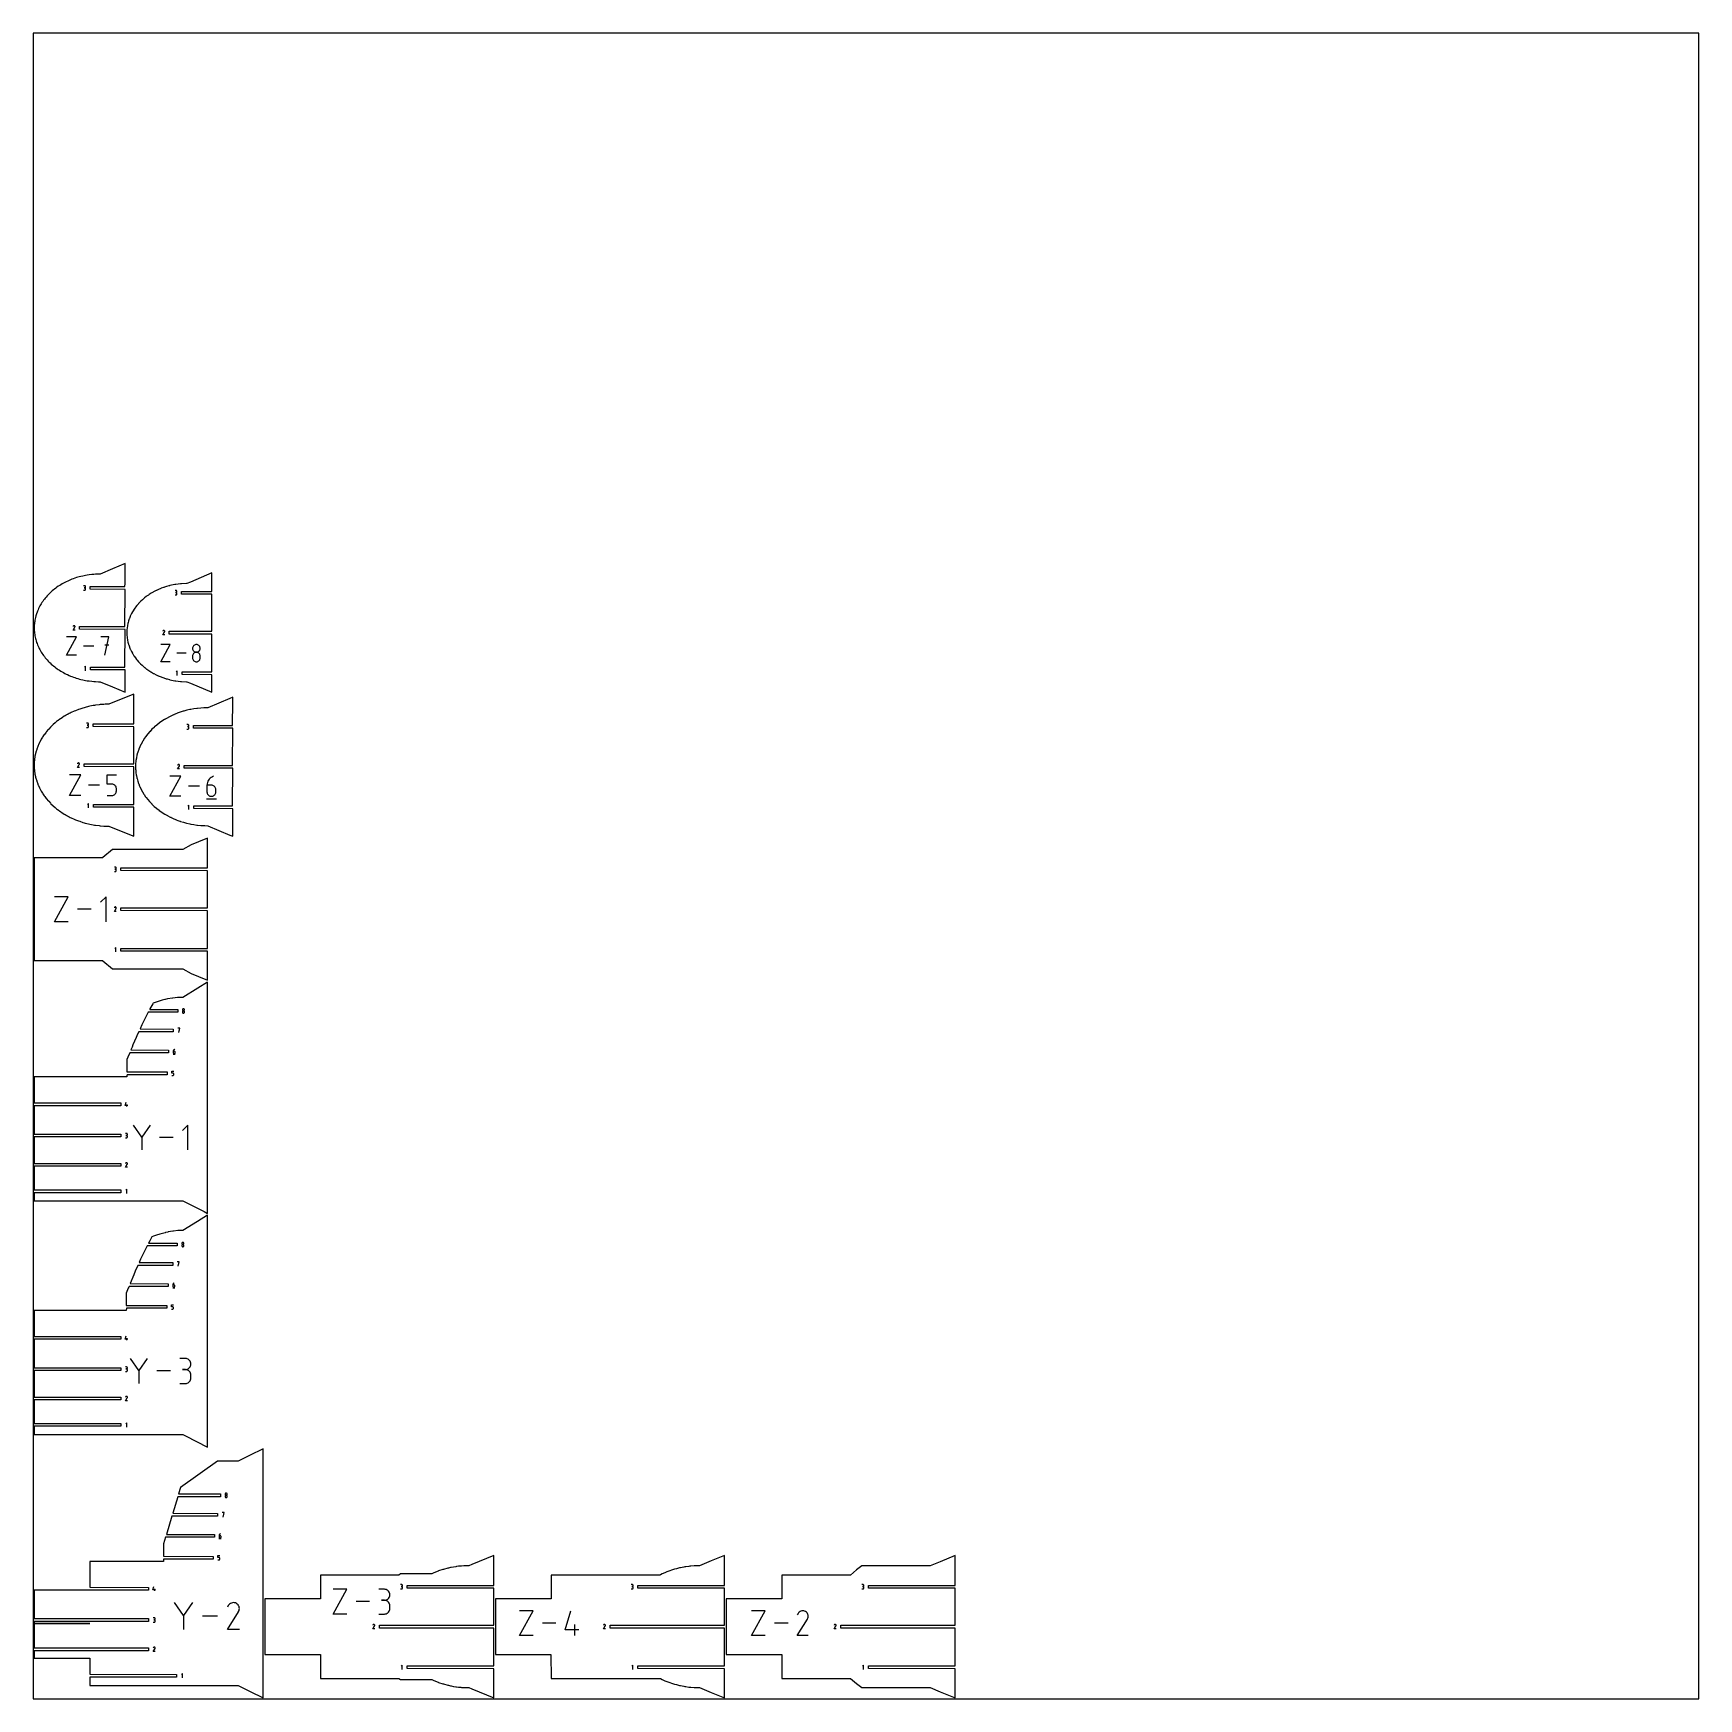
# Model space of a CAD drawing. Extents: x 0 to 3000, y 0 to 3000.
import ezdxf

# ---------------------------------------------------------------- set-up
doc = ezdxf.new("R2010")
doc.units = 0

msp = doc.modelspace()

# ---------------------------------------------------------------- linework, layer by layer
at = {"layer": 'annotation', "color": 1}
for p, q in [((92.447793, 2004.824507), (90.671297, 2004.824507)), ((90.671297, 1996.834039), (92.447793, 1996.834039)), ((92.447793, 2001.271515), (91.558291, 2001.271515)), ((91.558291, 2001.271515), (92.447793, 2001.271515)), ((92.7673, 2004.795828), (92.447793, 2004.824507)), ((92.447793, 2001.271515), (92.7673, 2001.300201)), ((92.7673, 2001.242837), (92.447793, 2001.271515)), ((92.447793, 2001.271515), (92.447793, 2001.271515)), ((92.447793, 1996.834039), (92.7673, 1996.862701)), ((92.447793, 1996.834039), (92.447793, 1996.834039)), ((93.067945, 2004.713182), (92.7673, 2004.795828)), ((92.7673, 2001.300201), (93.067945, 2001.382895)), ((93.067945, 2001.16019), (92.7673, 2001.242837)), ((92.7673, 1996.862701), (93.067945, 1996.945306)), ((93.344727, 2004.58165), (93.067945, 2004.713182)), ((93.067945, 2001.382895), (93.344727, 2001.514558)), ((93.344727, 2001.028659), (93.067945, 2001.16019)), ((93.067945, 1996.945306), (93.344727, 1997.076784)), ((93.592647, 2004.406316), (93.344727, 2004.58165)), ((93.344727, 2001.514558), (93.592647, 2001.690146)), ((93.592647, 2000.853325), (93.344727, 2001.028659)), ((93.344727, 1997.076784), (93.592647, 1997.252064)), ((93.806704, 2004.192263), (93.592647, 2004.406316)), ((93.592647, 2001.690146), (93.806704, 2001.904619)), ((93.806704, 2000.639272), (93.592647, 2000.853325)), ((93.592647, 1997.252064), (93.806704, 1997.466076)), ((93.981896, 2003.944574), (93.806704, 2004.192263)), ((93.806704, 2001.904619), (93.981896, 2002.152935)), ((93.981896, 2000.391583), (93.806704, 2000.639272)), ((93.806704, 1997.466076), (93.981896, 1997.713749)), ((94.113225, 2003.668332), (93.981896, 2003.944574)), ((93.981896, 2002.152935), (94.113225, 2002.430051)), ((94.113225, 2000.11534), (93.981896, 2000.391583)), ((93.981896, 1997.713749), (94.113225, 1997.990012)), ((94.195689, 2003.368619), (94.113225, 2003.668332)), ((94.113225, 2002.430051), (94.195689, 2002.730927)), ((94.195689, 1999.815628), (94.113225, 2000.11534)), ((94.113225, 1997.990012), (94.195689, 1998.289794)), ((94.224289, 2003.05052), (94.195689, 2003.368619)), ((94.195689, 2002.730927), (94.224289, 2003.05052)), ((94.224289, 1999.497528), (94.195689, 1999.815628)), ((94.195689, 1998.289794), (94.224289, 1998.608026)), ((94.224289, 2003.05052), (94.224289, 2003.05052)), ((94.224289, 1998.608026), (94.224289, 1999.497528)), ((94.224289, 1999.497528), (94.224289, 1999.497528)), ((257.058328, 1996.251649), (255.281832, 1996.251649)), ((255.281832, 1988.261181), (257.058328, 1988.261181)), ((257.058328, 1992.698658), (256.168826, 1992.698658)), ((256.168826, 1992.698658), (257.058328, 1992.698658)), ((257.377835, 1996.222971), (257.058328, 1996.251649)), ((257.058328, 1992.698658), (257.377835, 1992.727343)), ((257.377835, 1992.66998), (257.058328, 1992.698658)), ((257.058328, 1992.698658), (257.058328, 1992.698658)), ((257.058328, 1988.261181), (257.377835, 1988.289843)), ((257.058328, 1988.261181), (257.058328, 1988.261181)), ((257.67848, 1996.140324), (257.377835, 1996.222971)), ((257.377835, 1992.727343), (257.67848, 1992.810038)), ((257.67848, 1992.587333), (257.377835, 1992.66998)), ((257.377835, 1988.289843), (257.67848, 1988.372449)), ((257.955262, 1996.008793), (257.67848, 1996.140324)), ((257.67848, 1992.810038), (257.955262, 1992.9417)), ((257.955262, 1992.455801), (257.67848, 1992.587333)), ((257.67848, 1988.372449), (257.955262, 1988.503927)), ((258.203182, 1995.833459), (257.955262, 1996.008793)), ((257.955262, 1992.9417), (258.203182, 1993.117289)), ((258.203182, 1992.280467), (257.955262, 1992.455801)), ((257.955262, 1988.503927), (258.203182, 1988.679207)), ((258.417238, 1995.619406), (258.203182, 1995.833459)), ((258.203182, 1993.117289), (258.417238, 1993.331762)), ((258.417238, 1992.066414), (258.203182, 1992.280467)), ((258.203182, 1988.679207), (258.417238, 1988.893219)), ((258.592431, 1995.371717), (258.417238, 1995.619406)), ((258.417238, 1993.331762), (258.592431, 1993.580077)), ((258.592431, 1991.818725), (258.417238, 1992.066414)), ((258.417238, 1988.893219), (258.592431, 1989.140891)), ((258.72376, 1995.095474), (258.592431, 1995.371717)), ((258.592431, 1993.580077), (258.72376, 1993.857193)), ((258.72376, 1991.542483), (258.592431, 1991.818725)), ((258.592431, 1989.140891), (258.72376, 1989.417154)), ((258.806224, 1994.795762), (258.72376, 1995.095474)), ((258.72376, 1993.857193), (258.806224, 1994.158069)), ((258.806224, 1991.24277), (258.72376, 1991.542483)), ((258.72376, 1989.417154), (258.806224, 1989.716937)), ((258.834823, 1994.477662), (258.806224, 1994.795762)), ((258.806224, 1994.158069), (258.834823, 1994.477662)), ((258.834823, 1990.924671), (258.806224, 1991.24277)), ((258.806224, 1989.716937), (258.834823, 1990.035169)), ((258.834823, 1994.477662), (258.834823, 1994.477662)), ((258.834823, 1990.035169), (258.834823, 1990.924671)), ((258.834823, 1990.924671), (258.834823, 1990.924671)), ((71.634914, 1924.915574), (74.917994, 1930.200912)), ((75.187905, 1924.915574), (71.634914, 1924.915574)), ((71.873218, 1932.026072), (71.639931, 1931.578561)), ((72.05835, 1932.288592), (71.873218, 1932.026072)), ((72.280468, 1932.507736), (72.05835, 1932.288592)), ((72.532815, 1932.681748), (72.280468, 1932.507736)), ((72.808636, 1932.808873), (72.532815, 1932.681748)), ((73.101176, 1932.887356), (72.808636, 1932.808873)), ((73.40368, 1932.915444), (73.101176, 1932.887356)), ((73.709392, 1932.89138), (73.40368, 1932.915444)), ((74.011557, 1932.813409), (73.709392, 1932.89138)), ((74.30342, 1932.679778), (74.011557, 1932.813409)), ((74.56446, 1932.494414), (74.30342, 1932.679778)), ((74.30342, 1932.679778), (74.30342, 1932.679778)), ((74.782718, 1932.271979), (74.56446, 1932.494414)), ((74.956253, 1932.01929), (74.782718, 1932.271979)), ((74.917994, 1930.200912), (74.921919, 1930.205768)), ((74.917994, 1930.200912), (74.917994, 1930.200912)), ((74.921919, 1930.205768), (74.925683, 1930.210666)), ((74.925683, 1930.210666), (74.92931, 1930.215647)), ((74.92931, 1930.215647), (74.932826, 1930.220751)), ((74.932826, 1930.220751), (74.936255, 1930.226021)), ((74.936255, 1930.226021), (74.939623, 1930.231496)), ((74.939623, 1930.231496), (74.942953, 1930.23722)), ((74.942953, 1930.23722), (74.946271, 1930.243233)), ((74.946271, 1930.243233), (74.949601, 1930.249576)), ((74.949601, 1930.249576), (75.085158, 1930.54063)), ((74.949601, 1930.249576), (74.949601, 1930.249576)), ((75.083124, 1931.743163), (74.956253, 1932.01929)), ((75.161391, 1931.450416), (75.083124, 1931.743163)), ((75.085158, 1930.54063), (75.164349, 1930.842332)), ((75.189113, 1931.147867), (75.161391, 1931.450416)), ((75.164349, 1930.842332), (75.189113, 1931.147867)), ((233.206752, 1916.342716), (236.489832, 1921.628054)), ((233.445056, 1923.453214), (233.211769, 1923.005704)), ((233.630189, 1923.715735), (233.445056, 1923.453214)), ((233.852306, 1923.934878), (233.630189, 1923.715735)), ((234.104653, 1924.10889), (233.852306, 1923.934878)), ((234.380474, 1924.236015), (234.104653, 1924.10889)), ((234.673014, 1924.314499), (234.380474, 1924.236015)), ((234.975518, 1924.342586), (234.673014, 1924.314499)), ((235.28123, 1924.318522), (234.975518, 1924.342586)), ((235.583395, 1924.240552), (235.28123, 1924.318522)), ((235.875258, 1924.10692), (235.583395, 1924.240552)), ((236.136298, 1923.921557), (235.875258, 1924.10692)), ((235.875258, 1924.10692), (235.875258, 1924.10692)), ((236.354556, 1923.699122), (236.136298, 1923.921557)), ((236.528091, 1923.446432), (236.354556, 1923.699122)), ((236.489832, 1921.628054), (236.493757, 1921.632911)), ((236.489832, 1921.628054), (236.489832, 1921.628054)), ((236.493757, 1921.632911), (236.497521, 1921.637809)), ((236.497521, 1921.637809), (236.501148, 1921.642789)), ((236.501148, 1921.642789), (236.504664, 1921.647893)), ((236.504664, 1921.647893), (236.508094, 1921.653163)), ((236.508094, 1921.653163), (236.511461, 1921.658639)), ((236.511461, 1921.658639), (236.514791, 1921.664363)), ((236.514791, 1921.664363), (236.518109, 1921.670375)), ((236.518109, 1921.670375), (236.521439, 1921.676718)), ((236.521439, 1921.676718), (236.656997, 1921.967772)), ((236.521439, 1921.676718), (236.521439, 1921.676718)), ((236.654962, 1923.170305), (236.528091, 1923.446432)), ((236.733229, 1922.877559), (236.654962, 1923.170305)), ((236.656997, 1921.967772), (236.736187, 1922.269475)), ((236.760951, 1922.575009), (236.733229, 1922.877559)), ((236.736187, 1922.269475), (236.760951, 1922.575009)), ((59.53282, 1879.563905), (78.091117, 1912.987285)), ((78.091117, 1912.987285), (59.53282, 1912.987285)), ((108.903361, 1896.275595), (90.628028, 1896.275595)), ((136.295923, 1912.987285), (121.432936, 1912.987285)), ((128.865478, 1879.563905), (136.295923, 1912.987285)), ((136.295923, 1898.103338), (128.865478, 1898.103338)), ((229.595037, 1867.919531), (246.782294, 1898.873676)), ((246.782294, 1898.873676), (229.595037, 1898.873676)), ((236.759743, 1916.342716), (233.206752, 1916.342716)), ((287.034014, 1893.202603), (286.9231, 1891.971791)), ((286.9231, 1891.971791), (286.9231, 1891.971791)), ((286.9231, 1891.971791), (287.034078, 1890.7352)), ((287.353729, 1894.362271), (287.034014, 1893.202603)), ((287.034078, 1890.7352), (287.353953, 1889.571031)), ((287.862706, 1895.431127), (287.353729, 1894.362271)), ((288.541404, 1896.389503), (287.862706, 1895.431127)), ((289.370285, 1897.217732), (288.541404, 1896.389503)), ((290.329809, 1897.896145), (289.370285, 1897.217732)), ((291.400435, 1898.405077), (290.329809, 1897.896145)), ((292.562625, 1898.724858), (291.400435, 1898.405077)), ((293.796838, 1898.835823), (292.562625, 1898.724858)), ((295.031051, 1898.724858), (293.796838, 1898.835823)), ((293.796838, 1898.835823), (293.796838, 1898.835823)), ((296.193241, 1898.405077), (295.031051, 1898.724858)), ((297.263867, 1897.896145), (296.193241, 1898.405077)), ((298.223391, 1897.217732), (297.263867, 1897.896145)), ((299.052272, 1896.389503), (298.223391, 1897.217732)), ((299.730971, 1895.431127), (299.052272, 1896.389503)), ((300.239947, 1894.362271), (299.730971, 1895.431127)), ((300.239724, 1889.571031), (300.559598, 1890.7352)), ((300.559662, 1893.202603), (300.239947, 1894.362271)), ((300.559598, 1890.7352), (300.670576, 1891.971791)), ((300.670576, 1891.971791), (300.559662, 1893.202603)), ((300.670576, 1891.971791), (300.670576, 1891.971791)), ((78.091117, 1879.563905), (59.53282, 1879.563905)), ((246.782294, 1867.919531), (229.595037, 1867.919531)), ((275.318207, 1883.396603), (258.39301, 1883.396603)), ((287.034014, 1879.442857), (286.9231, 1878.206844)), ((286.9231, 1878.206844), (286.9231, 1874.782592)), ((286.9231, 1874.782592), (286.9231, 1874.782592)), ((286.9231, 1874.782592), (287.034078, 1873.546667)), ((287.353729, 1880.606575), (287.034014, 1879.442857)), ((287.034078, 1873.546667), (287.353953, 1872.384283)), ((287.862706, 1881.678474), (287.353729, 1880.606575)), ((287.353953, 1889.571031), (287.863137, 1888.498794)), ((287.353953, 1872.384283), (287.863137, 1871.314628)), ((288.541404, 1882.639031), (287.862706, 1881.678474)), ((287.863137, 1888.498794), (288.542043, 1887.537995)), ((287.863137, 1871.314628), (288.542043, 1870.356892)), ((289.370285, 1883.468721), (288.541404, 1882.639031)), ((288.542043, 1887.537995), (289.371084, 1886.708142)), ((288.542043, 1870.356892), (289.371084, 1869.530261)), ((290.329809, 1884.148022), (289.370285, 1883.468721)), ((289.371084, 1886.708142), (290.330671, 1886.028743)), ((289.371084, 1869.530261), (290.330671, 1868.853924)), ((291.400435, 1884.657409), (290.329809, 1884.148022)), ((290.330671, 1886.028743), (291.401218, 1885.519306)), ((290.330671, 1868.853924), (291.401218, 1868.347069)), ((292.562625, 1884.977358), (291.400435, 1884.657409)), ((291.401218, 1885.519306), (292.563136, 1885.199338)), ((291.401218, 1868.347069), (292.563136, 1868.028885)), ((293.796838, 1885.088347), (292.562625, 1884.977358)), ((292.563136, 1885.199338), (293.796838, 1885.088347)), ((292.563136, 1868.028885), (293.796838, 1867.91856)), ((293.796838, 1885.088347), (295.03054, 1885.199338)), ((295.031051, 1884.977422), (293.796838, 1885.088347)), ((293.796838, 1885.088347), (293.796838, 1885.088347)), ((293.796838, 1885.088347), (293.796838, 1885.088347)), ((293.796838, 1867.91856), (295.03054, 1868.028885)), ((293.796838, 1867.91856), (293.796838, 1867.91856)), ((295.03054, 1885.199338), (296.192458, 1885.519306)), ((295.03054, 1868.028885), (296.192458, 1868.347069)), ((296.193241, 1884.657632), (295.031051, 1884.977422)), ((296.192458, 1885.519306), (297.263005, 1886.028743)), ((296.192458, 1868.347069), (297.263005, 1868.853924)), ((297.263867, 1884.148453), (296.193241, 1884.657632)), ((297.263005, 1886.028743), (298.222592, 1886.708142)), ((297.263005, 1868.853924), (298.222592, 1869.530261)), ((298.223391, 1883.46936), (297.263867, 1884.148453)), ((298.222592, 1886.708142), (299.051633, 1887.537995)), ((298.222592, 1869.530261), (299.051633, 1870.356892)), ((299.052272, 1882.63983), (298.223391, 1883.46936)), ((299.051633, 1887.537995), (299.730539, 1888.498794)), ((299.051633, 1870.356892), (299.730539, 1871.314628)), ((299.730971, 1881.679337), (299.052272, 1882.63983)), ((299.730539, 1888.498794), (300.239724, 1889.571031)), ((299.730539, 1871.314628), (300.239724, 1872.384283)), ((300.239947, 1880.607358), (299.730971, 1881.679337)), ((300.239724, 1872.384283), (300.559598, 1873.546667)), ((300.559662, 1879.443368), (300.239947, 1880.607358)), ((300.559598, 1873.546667), (300.670576, 1874.782592)), ((300.670576, 1878.206844), (300.559662, 1879.443368)), ((300.670576, 1874.782592), (300.670576, 1878.206844)), ((300.670576, 1878.206844), (300.670576, 1878.206844)), ((94.123321, 1859.858091), (92.344818, 1858.079087)), ((94.123321, 1851.858091), (94.123321, 1859.858091)), ((258.939088, 1851.285233), (257.160585, 1849.506229)), ((258.939088, 1843.285233), (258.939088, 1851.285233)), ((97.762786, 1757.490861), (95.98629, 1757.490861)), ((95.98629, 1749.500394), (97.762786, 1749.500394)), ((97.762786, 1753.93787), (96.873284, 1753.93787)), ((96.873284, 1753.93787), (97.762786, 1753.93787)), ((98.082293, 1757.462183), (97.762786, 1757.490861)), ((97.762786, 1753.93787), (98.082293, 1753.966555)), ((98.082293, 1753.909192), (97.762786, 1753.93787)), ((97.762786, 1753.93787), (97.762786, 1753.93787)), ((97.762786, 1749.500394), (98.082293, 1749.529055)), ((97.762786, 1749.500394), (97.762786, 1749.500394)), ((98.382938, 1757.379536), (98.082293, 1757.462183)), ((98.082293, 1753.966555), (98.382938, 1754.04925)), ((98.382938, 1753.826545), (98.082293, 1753.909192)), ((98.082293, 1749.529055), (98.382938, 1749.611661)), ((98.659721, 1757.248005), (98.382938, 1757.379536)), ((98.382938, 1754.04925), (98.659721, 1754.180913)), ((98.659721, 1753.695013), (98.382938, 1753.826545)), ((98.382938, 1749.611661), (98.659721, 1749.743139)), ((98.90764, 1757.072671), (98.659721, 1757.248005)), ((98.659721, 1754.180913), (98.90764, 1754.356501)), ((98.90764, 1753.51968), (98.659721, 1753.695013)), ((98.659721, 1749.743139), (98.90764, 1749.918419)), ((99.121697, 1756.858618), (98.90764, 1757.072671)), ((98.90764, 1754.356501), (99.121697, 1754.570974)), ((99.121697, 1753.305626), (98.90764, 1753.51968)), ((98.90764, 1749.918419), (99.121697, 1750.132431)), ((99.29689, 1756.610929), (99.121697, 1756.858618)), ((99.121697, 1754.570974), (99.29689, 1754.819289)), ((99.29689, 1753.057937), (99.121697, 1753.305626)), ((99.121697, 1750.132431), (99.29689, 1750.380103)), ((99.428218, 1756.334686), (99.29689, 1756.610929)), ((99.29689, 1754.819289), (99.428218, 1755.096406)), ((99.428218, 1752.781695), (99.29689, 1753.057937)), ((99.29689, 1750.380103), (99.428218, 1750.656366)), ((99.510682, 1756.034974), (99.428218, 1756.334686)), ((99.428218, 1755.096406), (99.510682, 1755.397281)), ((99.510682, 1752.481982), (99.428218, 1752.781695)), ((99.428218, 1750.656366), (99.510682, 1750.956149)), ((99.539282, 1755.716874), (99.510682, 1756.034974)), ((99.510682, 1755.397281), (99.539282, 1755.716874)), ((99.539282, 1752.163883), (99.510682, 1752.481982)), ((99.510682, 1750.956149), (99.539282, 1751.274381)), ((99.539282, 1755.716874), (99.539282, 1755.716874)), ((99.539282, 1751.274381), (99.539282, 1752.163883)), ((99.539282, 1752.163883), (99.539282, 1752.163883)), ((278.411969, 1754.716989), (276.635473, 1754.716989)), ((276.635473, 1746.726521), (278.411969, 1746.726521)), ((278.411969, 1751.163997), (277.522467, 1751.163997)), ((277.522467, 1751.163997), (278.411969, 1751.163997)), ((278.731476, 1754.68831), (278.411969, 1754.716989)), ((278.411969, 1751.163997), (278.731476, 1751.192683)), ((278.731476, 1751.135319), (278.411969, 1751.163997)), ((278.411969, 1751.163997), (278.411969, 1751.163997)), ((278.411969, 1746.726521), (278.731476, 1746.755183)), ((278.411969, 1746.726521), (278.411969, 1746.726521)), ((279.032121, 1754.605664), (278.731476, 1754.68831)), ((278.731476, 1751.192683), (279.032121, 1751.275378)), ((279.032121, 1751.052673), (278.731476, 1751.135319)), ((278.731476, 1746.755183), (279.032121, 1746.837788)), ((279.308903, 1754.474132), (279.032121, 1754.605664)), ((279.032121, 1751.275378), (279.308903, 1751.40704)), ((279.308903, 1750.921141), (279.032121, 1751.052673)), ((279.032121, 1746.837788), (279.308903, 1746.969266)), ((279.556823, 1754.298798), (279.308903, 1754.474132)), ((279.308903, 1751.40704), (279.556823, 1751.582628)), ((279.556823, 1750.745807), (279.308903, 1750.921141)), ((279.308903, 1746.969266), (279.556823, 1747.144546)), ((279.77088, 1754.084745), (279.556823, 1754.298798)), ((279.556823, 1751.582628), (279.77088, 1751.797101)), ((279.77088, 1750.531754), (279.556823, 1750.745807)), ((279.556823, 1747.144546), (279.77088, 1747.358558)), ((279.946072, 1753.837056), (279.77088, 1754.084745)), ((279.77088, 1751.797101), (279.946072, 1752.045417)), ((279.946072, 1750.284065), (279.77088, 1750.531754)), ((279.77088, 1747.358558), (279.946072, 1747.606231)), ((280.077401, 1753.560814), (279.946072, 1753.837056)), ((279.946072, 1752.045417), (280.077401, 1752.322533)), ((280.077401, 1750.007822), (279.946072, 1750.284065)), ((279.946072, 1747.606231), (280.077401, 1747.882494)), ((280.159865, 1753.261101), (280.077401, 1753.560814)), ((280.077401, 1752.322533), (280.159865, 1752.623409)), ((280.159865, 1749.70811), (280.077401, 1750.007822)), ((280.077401, 1747.882494), (280.159865, 1748.182276)), ((280.188465, 1752.943002), (280.159865, 1753.261101)), ((280.159865, 1752.623409), (280.188465, 1752.943002)), ((280.188465, 1749.39001), (280.159865, 1749.70811)), ((280.159865, 1748.182276), (280.188465, 1748.500508)), ((280.188465, 1752.943002), (280.188465, 1752.943002)), ((280.188465, 1748.500508), (280.188465, 1749.39001)), ((280.188465, 1749.39001), (280.188465, 1749.39001)), ((79.527615, 1677.581928), (82.810695, 1682.867266)), ((79.765919, 1684.692426), (79.532632, 1684.244916)), ((79.951051, 1684.954947), (79.765919, 1684.692426)), ((80.173169, 1685.17409), (79.951051, 1684.954947)), ((80.425515, 1685.348102), (80.173169, 1685.17409)), ((80.701337, 1685.475227), (80.425515, 1685.348102)), ((80.993877, 1685.553711), (80.701337, 1685.475227)), ((81.296381, 1685.581798), (80.993877, 1685.553711)), ((81.602093, 1685.557734), (81.296381, 1685.581798)), ((81.904258, 1685.479764), (81.602093, 1685.557734)), ((82.196121, 1685.346133), (81.904258, 1685.479764)), ((82.457161, 1685.160769), (82.196121, 1685.346133)), ((82.196121, 1685.346133), (82.196121, 1685.346133)), ((82.675419, 1684.938334), (82.457161, 1685.160769)), ((82.848954, 1684.685644), (82.675419, 1684.938334)), ((82.810695, 1682.867266), (82.81462, 1682.872123)), ((82.810695, 1682.867266), (82.810695, 1682.867266)), ((82.81462, 1682.872123), (82.818384, 1682.877021)), ((82.818384, 1682.877021), (82.822011, 1682.882001)), ((82.822011, 1682.882001), (82.825527, 1682.887106)), ((82.825527, 1682.887106), (82.828956, 1682.892375)), ((82.828956, 1682.892375), (82.832324, 1682.897851)), ((82.832324, 1682.897851), (82.835654, 1682.903575)), ((82.835654, 1682.903575), (82.838972, 1682.909588)), ((82.838972, 1682.909588), (82.842302, 1682.915931)), ((82.842302, 1682.915931), (82.977859, 1683.206984)), ((82.842302, 1682.915931), (82.842302, 1682.915931)), ((82.975825, 1684.409517), (82.848954, 1684.685644)), ((83.054092, 1684.116771), (82.975825, 1684.409517)), ((82.977859, 1683.206984), (83.05705, 1683.508687)), ((83.081814, 1683.814222), (83.054092, 1684.116771)), ((83.05705, 1683.508687), (83.081814, 1683.814222)), ((259.94437, 1674.808056), (263.227451, 1680.093394)), ((260.182675, 1681.918554), (259.949387, 1681.471043)), ((260.367807, 1682.181074), (260.182675, 1681.918554)), ((260.589924, 1682.400218), (260.367807, 1682.181074)), ((260.842271, 1682.57423), (260.589924, 1682.400218)), ((261.118092, 1682.701355), (260.842271, 1682.57423)), ((261.410632, 1682.779838), (261.118092, 1682.701355)), ((261.713136, 1682.807926), (261.410632, 1682.779838)), ((262.018848, 1682.783862), (261.713136, 1682.807926)), ((262.321014, 1682.705891), (262.018848, 1682.783862)), ((262.612877, 1682.57226), (262.321014, 1682.705891)), ((262.873917, 1682.386896), (262.612877, 1682.57226)), ((262.612877, 1682.57226), (262.612877, 1682.57226)), ((263.092175, 1682.164461), (262.873917, 1682.386896)), ((263.265709, 1681.911772), (263.092175, 1682.164461)), ((263.227451, 1680.093394), (263.231375, 1680.09825)), ((263.227451, 1680.093394), (263.227451, 1680.093394)), ((263.231375, 1680.09825), (263.235139, 1680.103148)), ((263.235139, 1680.103148), (263.238767, 1680.108129)), ((263.238767, 1680.108129), (263.242283, 1680.113233)), ((263.242283, 1680.113233), (263.245712, 1680.118503)), ((263.245712, 1680.118503), (263.249079, 1680.123979)), ((263.249079, 1680.123979), (263.252409, 1680.129702)), ((263.252409, 1680.129702), (263.255727, 1680.135715)), ((263.255727, 1680.135715), (263.259057, 1680.142058)), ((263.259057, 1680.142058), (263.394615, 1680.433112)), ((263.259057, 1680.142058), (263.259057, 1680.142058)), ((263.392581, 1681.635645), (263.265709, 1681.911772)), ((263.470848, 1681.342898), (263.392581, 1681.635645)), ((263.394615, 1680.433112), (263.473805, 1680.734814)), ((263.498569, 1681.040349), (263.470848, 1681.342898)), ((263.473805, 1680.734814), (263.498569, 1681.040349)), ((64.951083, 1627.094866), (85.440511, 1663.996201)), ((85.440511, 1663.996201), (64.951083, 1663.996201)), ((83.080606, 1677.581928), (79.527615, 1677.581928)), ((133.29353, 1647.563467), (133.29353, 1663.996201)), ((133.29353, 1663.996201), (149.682295, 1663.996201)), ((245.938434, 1625.500698), (265.984242, 1661.603076)), ((265.984242, 1661.603076), (245.938434, 1661.603076)), ((263.497362, 1674.808056), (259.94437, 1674.808056)), ((313.496835, 1650.310949), (312.978705, 1647.966364)), ((314.333943, 1652.530817), (313.496835, 1650.310949)), ((315.468394, 1654.596898), (314.333943, 1652.530817)), ((316.878556, 1656.480122), (315.468394, 1654.596898)), ((318.542793, 1658.151422), (316.878556, 1656.480122)), ((320.439471, 1659.581726), (318.542793, 1658.151422)), ((322.546957, 1660.741967), (320.439471, 1659.581726)), ((324.843615, 1661.603076), (322.546957, 1660.741967)), ((324.843615, 1661.603076), (324.843615, 1661.603076)), ((85.440511, 1627.094866), (64.951083, 1627.094866)), ((119.459001, 1645.545534), (99.281982, 1645.545534)), ((141.487913, 1647.563467), (133.29353, 1647.563467)), ((133.29353, 1627.094866), (141.487913, 1627.094866)), ((142.959254, 1647.431945), (141.487913, 1647.563467)), ((141.487913, 1627.094866), (142.958645, 1627.227103)), ((141.487913, 1627.094866), (141.487913, 1627.094866)), ((142.958645, 1627.227103), (144.343801, 1627.608333)), ((144.344734, 1647.052628), (142.959254, 1647.431945)), ((144.343801, 1627.608333), (145.62003, 1628.21534)), ((145.621059, 1646.448392), (144.344734, 1647.052628)), ((145.62003, 1628.21534), (146.763982, 1629.024907)), ((146.764935, 1645.642112), (145.621059, 1646.448392)), ((146.763982, 1629.024907), (147.752306, 1630.013814)), ((147.753068, 1644.656661), (146.764935, 1645.642112)), ((147.752306, 1630.013814), (148.56165, 1631.158845)), ((148.562164, 1643.514915), (147.753068, 1644.656661)), ((148.56165, 1631.158845), (149.168663, 1632.436783)), ((149.16893, 1642.239749), (148.562164, 1643.514915)), ((149.168663, 1632.436783), (149.549996, 1633.824409)), ((149.550072, 1640.854037), (149.16893, 1642.239749)), ((149.549996, 1633.824409), (149.682295, 1635.298506)), ((149.682295, 1639.380655), (149.550072, 1640.854037)), ((149.682295, 1635.298506), (149.682295, 1639.380655)), ((149.682295, 1639.380655), (149.682295, 1639.380655)), ((265.984242, 1625.500698), (245.938434, 1625.500698)), ((299.266192, 1643.551887), (279.526029, 1643.551887)), ((311.797086, 1620.987901), (329.848275, 1620.987901)), ((312.978705, 1647.966364), (312.801188, 1645.52613)), ((312.801188, 1645.52613), (312.801188, 1633.526719)), ((320.818153, 1645.52613), (312.801188, 1645.52613)), ((312.801188, 1633.526719), (312.801188, 1633.526719)), ((312.801188, 1633.526719), (312.930623, 1632.084538)), ((312.930623, 1632.084538), (313.303699, 1630.726956)), ((313.303699, 1630.726956), (313.89757, 1629.476687)), ((313.89757, 1629.476687), (314.689391, 1628.356447)), ((314.689391, 1628.356447), (315.656316, 1627.388951)), ((315.656316, 1627.388951), (316.7755, 1626.596912)), ((316.7755, 1626.596912), (318.024098, 1626.003048)), ((318.024098, 1626.003048), (319.379264, 1625.630071)), ((319.379264, 1625.630071), (320.818153, 1625.500698)), ((322.260023, 1645.397455), (320.818153, 1645.52613)), ((320.818153, 1625.500698), (322.260023, 1625.630071)), ((320.818153, 1625.500698), (320.818153, 1625.500698)), ((323.616773, 1645.026351), (322.260023, 1645.397455)), ((322.260023, 1625.630071), (323.616773, 1626.003048)), ((324.865836, 1644.435198), (323.616773, 1645.026351)), ((323.616773, 1626.003048), (324.865836, 1626.596912)), ((325.984648, 1643.646374), (324.865836, 1644.435198)), ((324.865836, 1626.596912), (325.984648, 1627.388951)), ((326.950641, 1642.68226), (325.984648, 1643.646374)), ((325.984648, 1627.388951), (326.950641, 1628.356447)), ((327.741251, 1641.565234), (326.950641, 1642.68226)), ((326.950641, 1628.356447), (327.741251, 1629.476687)), ((328.333911, 1640.317677), (327.741251, 1641.565234)), ((327.741251, 1629.476687), (328.333911, 1630.726956)), ((328.706055, 1638.961967), (328.333911, 1640.317677)), ((328.333911, 1630.726956), (328.706055, 1632.084538)), ((328.835117, 1637.520485), (328.706055, 1638.961967)), ((328.706055, 1632.084538), (328.835117, 1633.526719)), ((328.835117, 1633.526719), (328.835117, 1637.520485)), ((328.835117, 1637.520485), (328.835117, 1637.520485)), ((99.25092, 1612.524445), (97.472417, 1610.745441)), ((99.25092, 1604.524445), (99.25092, 1612.524445)), ((279.966161, 1609.750573), (278.187658, 1607.971569)), ((279.966161, 1601.750573), (279.966161, 1609.750573)), ((147.774607, 1498.082216), (145.998112, 1498.082216)), ((145.998112, 1490.091748), (147.774607, 1490.091748)), ((147.774607, 1494.529224), (146.885105, 1494.529224)), ((146.885105, 1494.529224), (147.774607, 1494.529224)), ((148.094114, 1498.053537), (147.774607, 1498.082216)), ((147.774607, 1494.529224), (148.094114, 1494.55791)), ((148.094114, 1494.500546), (147.774607, 1494.529224)), ((147.774607, 1494.529224), (147.774607, 1494.529224)), ((147.774607, 1490.091748), (148.094114, 1490.12041)), ((147.774607, 1490.091748), (147.774607, 1490.091748)), ((148.394759, 1497.970891), (148.094114, 1498.053537)), ((148.094114, 1494.55791), (148.394759, 1494.640604)), ((148.394759, 1494.417899), (148.094114, 1494.500546)), ((148.094114, 1490.12041), (148.394759, 1490.203015)), ((148.671542, 1497.839359), (148.394759, 1497.970891)), ((148.394759, 1494.640604), (148.671542, 1494.772267)), ((148.671542, 1494.286368), (148.394759, 1494.417899)), ((148.394759, 1490.203015), (148.671542, 1490.334493)), ((148.919462, 1497.664025), (148.671542, 1497.839359)), ((148.671542, 1494.772267), (148.919462, 1494.947855)), ((148.919462, 1494.111034), (148.671542, 1494.286368)), ((148.671542, 1490.334493), (148.919462, 1490.509773)), ((149.133518, 1497.449972), (148.919462, 1497.664025)), ((148.919462, 1494.947855), (149.133518, 1495.162328)), ((149.133518, 1493.896981), (148.919462, 1494.111034)), ((148.919462, 1490.509773), (149.133518, 1490.723785)), ((149.308711, 1497.202283), (149.133518, 1497.449972)), ((149.133518, 1495.162328), (149.308711, 1495.410644)), ((149.308711, 1493.649292), (149.133518, 1493.896981)), ((149.133518, 1490.723785), (149.308711, 1490.971458)), ((149.44004, 1496.926041), (149.308711, 1497.202283)), ((149.308711, 1495.410644), (149.44004, 1495.68776)), ((149.44004, 1493.373049), (149.308711, 1493.649292)), ((149.308711, 1490.971458), (149.44004, 1491.247721)), ((149.522504, 1496.626328), (149.44004, 1496.926041)), ((149.44004, 1495.68776), (149.522504, 1495.988636)), ((149.522504, 1493.073337), (149.44004, 1493.373049)), ((149.44004, 1491.247721), (149.522504, 1491.547503)), ((149.551103, 1496.308229), (149.522504, 1496.626328)), ((149.522504, 1495.988636), (149.551103, 1496.308229)), ((149.551103, 1492.755237), (149.522504, 1493.073337)), ((149.522504, 1491.547503), (149.551103, 1491.865735)), ((149.551103, 1496.308229), (149.551103, 1496.308229)), ((149.551103, 1491.865735), (149.551103, 1492.755237)), ((149.551103, 1492.755237), (149.551103, 1492.755237)), ((37.890536, 1399.680011), (62.869341, 1444.666685)), ((62.869341, 1444.666685), (37.890536, 1444.666685)), ((131.209815, 1444.666685), (121.208701, 1434.66275)), ((131.209815, 1399.680011), (131.209815, 1444.666685)), ((104.341519, 1422.173348), (79.743575, 1422.173348)), ((145.998112, 1418.173283), (149.281192, 1423.458621)), ((149.551103, 1418.173283), (145.998112, 1418.173283)), ((146.236416, 1425.283781), (146.003129, 1424.83627)), ((146.421548, 1425.546301), (146.236416, 1425.283781)), ((146.643666, 1425.765445), (146.421548, 1425.546301)), ((146.896013, 1425.939457), (146.643666, 1425.765445)), ((147.171834, 1426.066582), (146.896013, 1425.939457)), ((147.464374, 1426.145065), (147.171834, 1426.066582)), ((147.766878, 1426.173153), (147.464374, 1426.145065)), ((148.07259, 1426.149089), (147.766878, 1426.173153)), ((148.374755, 1426.071118), (148.07259, 1426.149089)), ((148.666618, 1425.937487), (148.374755, 1426.071118)), ((148.927658, 1425.752123), (148.666618, 1425.937487)), ((148.666618, 1425.937487), (148.666618, 1425.937487)), ((149.145916, 1425.529688), (148.927658, 1425.752123)), ((149.319451, 1425.276998), (149.145916, 1425.529688)), ((149.281192, 1423.458621), (149.285117, 1423.463477)), ((149.281192, 1423.458621), (149.281192, 1423.458621)), ((149.285117, 1423.463477), (149.288881, 1423.468375)), ((149.288881, 1423.468375), (149.292508, 1423.473356)), ((149.292508, 1423.473356), (149.296024, 1423.47846)), ((149.296024, 1423.47846), (149.299453, 1423.483729)), ((149.299453, 1423.483729), (149.302821, 1423.489205)), ((149.302821, 1423.489205), (149.306151, 1423.494929)), ((149.306151, 1423.494929), (149.309469, 1423.500942)), ((149.309469, 1423.500942), (149.312799, 1423.507285)), ((149.312799, 1423.507285), (149.448357, 1423.798339)), ((149.312799, 1423.507285), (149.312799, 1423.507285)), ((149.446322, 1425.000872), (149.319451, 1425.276998)), ((149.524589, 1424.708125), (149.446322, 1425.000872)), ((149.448357, 1423.798339), (149.527547, 1424.100041)), ((149.552311, 1424.405576), (149.524589, 1424.708125)), ((149.527547, 1424.100041), (149.552311, 1424.405576)), ((62.869341, 1399.680011), (37.890536, 1399.680011)), ((148.66411, 1353.1158), (146.885607, 1351.336796)), ((148.66411, 1345.1158), (148.66411, 1353.1158)), ((268.7093, 1241.450152), (268.680635, 1241.132052)), ((268.680635, 1241.132052), (268.680635, 1241.132052)), ((268.680635, 1241.132052), (268.709317, 1240.812459)), ((268.7093, 1237.89399), (268.680635, 1237.574546)), ((268.680635, 1237.574546), (268.680635, 1236.689559)), ((268.680635, 1236.689559), (268.680635, 1236.689559)), ((268.680635, 1236.689559), (268.709317, 1236.370138)), ((268.79193, 1241.749865), (268.7093, 1241.450152)), ((268.79193, 1238.194749), (268.7093, 1237.89399)), ((268.709317, 1240.812459), (268.791987, 1240.511584)), ((268.709317, 1236.370138), (268.791987, 1236.069724)), ((268.923473, 1242.026107), (268.79193, 1241.749865)), ((268.923473, 1238.471778), (268.79193, 1238.194749)), ((268.791987, 1240.511584), (268.923585, 1240.234468)), ((268.791987, 1236.069724), (268.923585, 1235.793275)), ((269.098881, 1242.273796), (268.923473, 1242.026107)), ((269.098881, 1238.720031), (268.923473, 1238.471778)), ((268.923585, 1240.234468), (269.099046, 1239.986152)), ((268.923585, 1235.793275), (269.099046, 1235.545751)), ((269.313102, 1242.487849), (269.098881, 1242.273796)), ((269.313102, 1238.934461), (269.098881, 1238.720031)), ((269.099046, 1239.986152), (269.313309, 1239.771679)), ((269.099046, 1235.545751), (269.313309, 1235.332111)), ((269.561088, 1242.663183), (269.313102, 1242.487849)), ((269.561088, 1239.110024), (269.313102, 1238.934461)), ((269.313309, 1239.771679), (269.561311, 1239.596091)), ((269.313309, 1235.332111), (269.561311, 1235.157314)), ((269.837788, 1242.794715), (269.561088, 1242.663183)), ((269.837788, 1239.241674), (269.561088, 1239.110024)), ((269.561311, 1239.596091), (269.83799, 1239.464428)), ((269.561311, 1235.157314), (269.83799, 1235.026319)), ((270.138152, 1242.877361), (269.837788, 1242.794715)), ((270.138152, 1239.324364), (269.837788, 1239.241674)), ((269.83799, 1239.464428), (270.138284, 1239.381734)), ((269.83799, 1235.026319), (270.138284, 1234.944085)), ((270.457131, 1242.90604), (270.138152, 1242.877361)), ((270.457131, 1239.353048), (270.138152, 1239.324364)), ((270.138284, 1239.381734), (270.457131, 1239.353048)), ((270.138284, 1234.944085), (270.457131, 1234.915572)), ((270.776109, 1242.877361), (270.457131, 1242.90604)), ((270.457131, 1242.90604), (270.457131, 1242.90604)), ((270.457131, 1239.353048), (270.775977, 1239.381734)), ((270.776109, 1239.32438), (270.457131, 1239.353048)), ((270.457131, 1239.353048), (270.457131, 1239.353048)), ((270.457131, 1239.353048), (270.457131, 1239.353048)), ((270.457131, 1234.915572), (270.775977, 1234.944085)), ((270.457131, 1234.915572), (270.457131, 1234.915572)), ((270.775977, 1239.381734), (271.076271, 1239.464428)), ((270.775977, 1234.944085), (271.076271, 1235.026319)), ((271.076473, 1242.794715), (270.776109, 1242.877361)), ((271.076473, 1239.241732), (270.776109, 1239.32438)), ((271.076271, 1239.464428), (271.35295, 1239.596091)), ((271.076271, 1235.026319), (271.35295, 1235.157314)), ((271.353173, 1242.663183), (271.076473, 1242.794715)), ((271.353173, 1239.110136), (271.076473, 1239.241732)), ((271.35295, 1239.596091), (271.600953, 1239.771679)), ((271.35295, 1235.157314), (271.600953, 1235.332111)), ((271.601159, 1242.487849), (271.353173, 1242.663183)), ((271.601159, 1238.934627), (271.353173, 1239.110136)), ((271.600953, 1239.771679), (271.815216, 1239.986152)), ((271.600953, 1235.332111), (271.815216, 1235.545751)), ((271.815381, 1242.273796), (271.601159, 1242.487849)), ((271.815381, 1238.720237), (271.601159, 1238.934627)), ((271.815216, 1239.986152), (271.990677, 1240.234468)), ((271.815216, 1235.545751), (271.990677, 1235.793275)), ((271.990788, 1242.026107), (271.815381, 1242.273796)), ((271.990788, 1238.472001), (271.815381, 1238.720237)), ((271.990677, 1240.234468), (272.122274, 1240.511584)), ((271.990677, 1235.793275), (272.122274, 1236.069724)), ((272.122332, 1241.749865), (271.990788, 1242.026107)), ((272.122332, 1238.194951), (271.990788, 1238.472001)), ((272.122274, 1240.511584), (272.204944, 1240.812459)), ((272.122274, 1236.069724), (272.204944, 1236.370138)), ((272.204961, 1241.450152), (272.122332, 1241.749865)), ((272.204961, 1237.894122), (272.122332, 1238.194951)), ((272.204944, 1240.812459), (272.233626, 1241.132052)), ((272.204944, 1236.370138), (272.233626, 1236.689559)), ((272.233626, 1241.132052), (272.204961, 1241.450152)), ((272.233626, 1237.574546), (272.204961, 1237.894122)), ((272.233626, 1241.132052), (272.233626, 1241.132052)), ((272.233626, 1236.689559), (272.233626, 1237.574546)), ((272.233626, 1237.574546), (272.233626, 1237.574546)), ((263.738718, 1207.895913), (260.181212, 1207.895913)), ((261.960216, 1199.895913), (263.738718, 1207.895913)), ((263.738718, 1204.333389), (261.960216, 1204.333389)), ((251.795373, 1160.901039), (255.795373, 1160.901039)), ((252.05721, 1166.879252), (252.017873, 1166.338515)), ((252.017873, 1166.338515), (252.017873, 1163.679541)), ((253.794369, 1166.338515), (252.017873, 1166.338515)), ((252.017873, 1163.679541), (252.017873, 1163.679541)), ((252.017873, 1163.679541), (252.046555, 1163.359965)), ((252.046555, 1163.359965), (252.129226, 1163.059136)), ((252.172023, 1167.398793), (252.05721, 1166.879252)), ((252.129226, 1163.059136), (252.260823, 1162.782086)), ((252.35752, 1167.890698), (252.172023, 1167.398793)), ((252.260823, 1162.782086), (252.436284, 1162.53385)), ((252.608905, 1168.348525), (252.35752, 1167.890698)), ((252.436284, 1162.53385), (252.650547, 1162.31946)), ((252.921386, 1168.765833), (252.608905, 1168.348525)), ((252.650547, 1162.31946), (252.898549, 1162.143951)), ((252.898549, 1162.143951), (253.175229, 1162.012355)), ((253.290167, 1169.136179), (252.921386, 1168.765833)), ((253.175229, 1162.012355), (253.475523, 1161.929707)), ((253.710456, 1169.453124), (253.290167, 1169.136179)), ((253.475523, 1161.929707), (253.794369, 1161.901039)), ((254.177458, 1169.710224), (253.710456, 1169.453124)), ((254.113876, 1166.310002), (253.794369, 1166.338515)), ((253.794369, 1161.901039), (254.113876, 1161.929707)), ((253.794369, 1161.901039), (253.794369, 1161.901039)), ((254.414521, 1166.227768), (254.113876, 1166.310002)), ((254.113876, 1161.929707), (254.414521, 1162.012355)), ((254.68638, 1169.901039), (254.177458, 1169.710224)), ((254.691304, 1166.096773), (254.414521, 1166.227768)), ((254.414521, 1162.012355), (254.691304, 1162.143951)), ((254.68638, 1169.901039), (254.68638, 1169.901039)), ((254.939223, 1165.921976), (254.691304, 1166.096773)), ((254.691304, 1162.143951), (254.939223, 1162.31946)), ((255.15328, 1165.708336), (254.939223, 1165.921976)), ((254.939223, 1162.31946), (255.15328, 1162.53385)), ((255.328473, 1165.460812), (255.15328, 1165.708336)), ((255.15328, 1162.53385), (255.328473, 1162.782086)), ((255.459801, 1165.184363), (255.328473, 1165.460812)), ((255.328473, 1162.782086), (255.459801, 1163.059136)), ((255.542266, 1164.883949), (255.459801, 1165.184363)), ((255.459801, 1163.059136), (255.542266, 1163.359965)), ((255.570865, 1164.564528), (255.542266, 1164.883949)), ((255.542266, 1163.359965), (255.570865, 1163.679541)), ((255.570865, 1163.679541), (255.570865, 1164.564528)), ((255.570865, 1164.564528), (255.570865, 1164.564528)), ((249.525918, 1126.970579), (249.525918, 1130.533103)), ((249.525918, 1130.533103), (253.078909, 1130.533103)), ((251.302413, 1126.970579), (249.525918, 1126.970579)), ((249.525918, 1122.533103), (251.302413, 1122.533103)), ((251.621392, 1126.942066), (251.302413, 1126.970579)), ((251.302413, 1122.533103), (251.62126, 1122.561771)), ((251.302413, 1122.533103), (251.302413, 1122.533103)), ((251.62126, 1122.561771), (251.921554, 1122.644419)), ((251.921756, 1126.859832), (251.621392, 1126.942066)), ((251.921554, 1122.644419), (252.198233, 1122.776015)), ((252.198456, 1126.728837), (251.921756, 1126.859832)), ((252.198233, 1122.776015), (252.446235, 1122.951524)), ((252.446442, 1126.55404), (252.198456, 1126.728837)), ((252.446235, 1122.951524), (252.660498, 1123.165914)), ((252.660663, 1126.3404), (252.446442, 1126.55404)), ((252.660498, 1123.165914), (252.835959, 1123.41415)), ((252.836071, 1126.092876), (252.660663, 1126.3404)), ((252.835959, 1123.41415), (252.967556, 1123.6912)), ((252.967614, 1125.816427), (252.836071, 1126.092876)), ((252.967556, 1123.6912), (253.050227, 1123.992029)), ((253.050244, 1125.516013), (252.967614, 1125.816427)), ((253.050227, 1123.992029), (253.078909, 1124.311605)), ((253.078909, 1125.196592), (253.050244, 1125.516013)), ((253.078909, 1124.311605), (253.078909, 1125.196592)), ((253.078909, 1125.196592), (253.078909, 1125.196592)), ((165.553612, 1068.439704), (167.327599, 1074.661202)), ((169.995604, 1068.439704), (165.553612, 1068.439704)), ((168.66411, 1066.661202), (168.66411, 1070.214193)), ((195.209772, 1011.712483), (180.19747, 1033.422322)), ((210.219252, 1033.422322), (195.209772, 1011.712483)), ((278.590284, 1033.420911), (268.584905, 1023.412709)), ((278.590284, 988.41505), (278.590284, 1033.420911)), ((167.774608, 1018.376779), (165.998112, 1018.376779)), ((165.998112, 1010.386311), (167.774608, 1010.386311)), ((167.774608, 1014.823787), (166.885106, 1014.823787)), ((166.885106, 1014.823787), (167.774608, 1014.823787)), ((168.094115, 1018.3481), (167.774608, 1018.376779)), ((167.774608, 1014.823787), (168.094115, 1014.852473)), ((168.094115, 1014.795109), (167.774608, 1014.823787)), ((167.774608, 1014.823787), (167.774608, 1014.823787)), ((167.774608, 1010.386311), (168.094115, 1010.414973)), ((167.774608, 1010.386311), (167.774608, 1010.386311)), ((168.39476, 1018.265454), (168.094115, 1018.3481)), ((168.094115, 1014.852473), (168.39476, 1014.935167)), ((168.39476, 1014.712462), (168.094115, 1014.795109)), ((168.094115, 1010.414973), (168.39476, 1010.497578)), ((168.671542, 1018.133922), (168.39476, 1018.265454)), ((168.39476, 1014.935167), (168.671542, 1015.06683)), ((168.671542, 1014.580931), (168.39476, 1014.712462)), ((168.39476, 1010.497578), (168.671542, 1010.629056)), ((168.919462, 1017.958588), (168.671542, 1018.133922)), ((168.671542, 1015.06683), (168.919462, 1015.242418)), ((168.919462, 1014.405597), (168.671542, 1014.580931)), ((168.671542, 1010.629056), (168.919462, 1010.804336)), ((169.133518, 1017.744535), (168.919462, 1017.958588)), ((168.919462, 1015.242418), (169.133518, 1015.456891)), ((169.133518, 1014.191544), (168.919462, 1014.405597)), ((168.919462, 1010.804336), (169.133518, 1011.018348)), ((169.308711, 1017.496846), (169.133518, 1017.744535)), ((169.133518, 1015.456891), (169.308711, 1015.705207)), ((169.308711, 1013.943855), (169.133518, 1014.191544)), ((169.133518, 1011.018348), (169.308711, 1011.266021)), ((169.44004, 1017.220604), (169.308711, 1017.496846)), ((169.308711, 1015.705207), (169.44004, 1015.982323)), ((169.44004, 1013.667612), (169.308711, 1013.943855)), ((169.308711, 1011.266021), (169.44004, 1011.542284)), ((169.522504, 1016.920891), (169.44004, 1017.220604)), ((169.44004, 1015.982323), (169.522504, 1016.283198)), ((169.522504, 1013.3679), (169.44004, 1013.667612)), ((169.44004, 1011.542284), (169.522504, 1011.842066)), ((169.551103, 1016.602791), (169.522504, 1016.920891)), ((169.522504, 1016.283198), (169.551103, 1016.602791)), ((169.551103, 1013.0498), (169.522504, 1013.3679)), ((169.522504, 1011.842066), (169.551103, 1012.160298)), ((169.551103, 1016.602791), (169.551103, 1016.602791)), ((169.551103, 1012.160298), (169.551103, 1013.0498)), ((169.551103, 1013.0498), (169.551103, 1013.0498)), ((195.209772, 1013.459544), (195.209772, 988.413638)), ((251.71053, 1010.91798), (227.102095, 1010.91798)), ((165.998112, 957.516284), (169.281192, 962.801622)), ((166.236416, 964.626782), (166.003129, 964.179272)), ((166.421549, 964.889303), (166.236416, 964.626782)), ((166.643666, 965.108446), (166.421549, 964.889303)), ((166.896013, 965.282458), (166.643666, 965.108446)), ((167.171834, 965.409583), (166.896013, 965.282458)), ((167.464374, 965.488067), (167.171834, 965.409583)), ((167.766878, 965.516154), (167.464374, 965.488067)), ((168.07259, 965.49209), (167.766878, 965.516154)), ((168.374755, 965.41412), (168.07259, 965.49209)), ((168.666618, 965.280489), (168.374755, 965.41412)), ((168.927658, 965.095125), (168.666618, 965.280489)), ((168.666618, 965.280489), (168.666618, 965.280489)), ((169.145916, 964.87269), (168.927658, 965.095125)), ((169.319451, 964.62), (169.145916, 964.87269)), ((169.281192, 962.801622), (169.285117, 962.806479)), ((169.281192, 962.801622), (169.281192, 962.801622)), ((169.285117, 962.806479), (169.288881, 962.811377)), ((169.288881, 962.811377), (169.292508, 962.816357)), ((169.292508, 962.816357), (169.296024, 962.821462)), ((169.296024, 962.821462), (169.299454, 962.826731)), ((169.299454, 962.826731), (169.302821, 962.832207)), ((169.302821, 962.832207), (169.306151, 962.837931)), ((169.306151, 962.837931), (169.309469, 962.843944)), ((169.309469, 962.843944), (169.312799, 962.850287)), ((169.312799, 962.850287), (169.448357, 963.14134)), ((169.312799, 962.850287), (169.312799, 962.850287)), ((169.446322, 964.343874), (169.319451, 964.62)), ((169.524589, 964.051127), (169.446322, 964.343874)), ((169.448357, 963.14134), (169.527547, 963.443043)), ((169.552311, 963.748578), (169.524589, 964.051127)), ((169.527547, 963.443043), (169.552311, 963.748578)), ((169.551103, 957.516284), (165.998112, 957.516284)), ((168.66411, 917.994785), (166.885607, 916.215781)), ((168.66411, 909.994785), (168.66411, 917.994785)), ((267.718042, 820.598568), (267.689377, 820.280468)), ((267.689377, 820.280468), (267.689377, 820.280468)), ((267.689377, 820.280468), (267.718059, 819.960875)), ((267.718042, 817.042405), (267.689377, 816.722961)), ((267.689377, 816.722961), (267.689377, 815.837975)), ((267.689377, 815.837975), (267.689377, 815.837975)), ((267.689377, 815.837975), (267.718059, 815.518554)), ((267.800672, 820.89828), (267.718042, 820.598568)), ((267.800672, 817.343164), (267.718042, 817.042405)), ((267.718059, 819.960875), (267.80073, 819.659999)), ((267.718059, 815.518554), (267.80073, 815.218139)), ((267.932215, 821.174522), (267.800672, 820.89828)), ((267.932215, 817.620193), (267.800672, 817.343164)), ((267.80073, 819.659999), (267.932327, 819.382883)), ((267.80073, 815.218139), (267.932327, 814.94169)), ((268.107623, 821.422212), (267.932215, 821.174522)), ((268.107623, 817.868446), (267.932215, 817.620193)), ((267.932327, 819.382883), (268.107788, 819.134568)), ((267.932327, 814.94169), (268.107788, 814.694166)), ((268.321844, 821.636265), (268.107623, 821.422212)), ((268.321844, 818.082877), (268.107623, 817.868446)), ((268.107788, 819.134568), (268.322051, 818.920095)), ((268.107788, 814.694166), (268.322051, 814.480526)), ((268.56983, 821.811598), (268.321844, 821.636265)), ((268.56983, 818.25844), (268.321844, 818.082877)), ((268.322051, 818.920095), (268.570053, 818.744506)), ((268.322051, 814.480526), (268.570053, 814.305729)), ((268.84653, 821.94313), (268.56983, 821.811598)), ((268.84653, 818.390089), (268.56983, 818.25844)), ((268.570053, 818.744506), (268.846732, 818.612844)), ((268.570053, 814.305729), (268.846732, 814.174734)), ((269.146894, 822.025777), (268.84653, 821.94313)), ((269.146894, 818.472779), (268.84653, 818.390089)), ((268.846732, 818.612844), (269.147026, 818.530149)), ((268.846732, 814.174734), (269.147026, 814.092501)), ((269.465873, 822.054455), (269.146894, 822.025777)), ((269.465873, 818.501464), (269.146894, 818.472779)), ((269.147026, 818.530149), (269.465873, 818.501464)), ((269.147026, 814.092501), (269.465873, 814.063987)), ((269.784851, 822.025777), (269.465873, 822.054455)), ((269.465873, 822.054455), (269.465873, 822.054455)), ((269.465873, 818.501464), (269.784719, 818.530149)), ((269.784851, 818.472796), (269.465873, 818.501464)), ((269.465873, 818.501464), (269.465873, 818.501464)), ((269.465873, 818.501464), (269.465873, 818.501464)), ((269.465873, 814.063987), (269.784719, 814.092501)), ((269.465873, 814.063987), (269.465873, 814.063987)), ((269.784719, 818.530149), (270.085013, 818.612844)), ((269.784719, 814.092501), (270.085013, 814.174734)), ((270.085215, 821.94313), (269.784851, 822.025777)), ((270.085215, 818.390147), (269.784851, 818.472796)), ((270.085013, 818.612844), (270.361692, 818.744506)), ((270.085013, 814.174734), (270.361692, 814.305729)), ((270.361915, 821.811598), (270.085215, 821.94313)), ((270.361915, 818.258551), (270.085215, 818.390147)), ((270.361692, 818.744506), (270.609695, 818.920095)), ((270.361692, 814.305729), (270.609695, 814.480526)), ((270.609901, 821.636265), (270.361915, 821.811598)), ((270.609901, 818.083042), (270.361915, 818.258551)), ((270.609695, 818.920095), (270.823958, 819.134568)), ((270.609695, 814.480526), (270.823958, 814.694166)), ((270.824123, 821.422212), (270.609901, 821.636265)), ((270.824123, 817.868652), (270.609901, 818.083042)), ((270.823958, 819.134568), (270.999419, 819.382883)), ((270.823958, 814.694166), (270.999419, 814.94169)), ((270.99953, 821.174522), (270.824123, 821.422212)), ((270.99953, 817.620416), (270.824123, 817.868652)), ((270.999419, 819.382883), (271.131016, 819.659999)), ((270.999419, 814.94169), (271.131016, 815.218139)), ((271.131074, 820.89828), (270.99953, 821.174522)), ((271.131074, 817.343367), (270.99953, 817.620416)), ((271.131016, 819.659999), (271.213687, 819.960875)), ((271.131016, 815.218139), (271.213687, 815.518554)), ((271.213703, 820.598568), (271.131074, 820.89828)), ((271.213703, 817.042537), (271.131074, 817.343367)), ((271.213687, 819.960875), (271.242368, 820.280468)), ((271.213687, 815.518554), (271.242368, 815.837975)), ((271.242368, 820.280468), (271.213703, 820.598568)), ((271.242368, 816.722961), (271.213703, 817.042537)), ((271.242368, 820.280468), (271.242368, 820.280468)), ((271.242368, 815.837975), (271.242368, 816.722961)), ((271.242368, 816.722961), (271.242368, 816.722961)), ((262.952693, 787.044328), (259.395186, 787.044328)), ((261.17419, 779.044328), (262.952693, 787.044328)), ((262.952693, 783.481805), (261.17419, 783.481805)), ((251.130683, 740.049454), (255.130683, 740.049454)), ((251.39252, 746.027667), (251.353183, 745.486931)), ((251.353183, 745.486931), (251.353183, 742.827956)), ((253.129679, 745.486931), (251.353183, 745.486931)), ((251.353183, 742.827956), (251.353183, 742.827956)), ((251.353183, 742.827956), (251.381865, 742.508381)), ((251.381865, 742.508381), (251.464536, 742.207551)), ((251.507333, 746.547209), (251.39252, 746.027667)), ((251.464536, 742.207551), (251.596133, 741.930502)), ((251.69283, 747.039114), (251.507333, 746.547209)), ((251.596133, 741.930502), (251.771594, 741.682265)), ((251.944215, 747.496941), (251.69283, 747.039114)), ((251.771594, 741.682265), (251.985857, 741.467876)), ((252.256696, 747.914248), (251.944215, 747.496941)), ((251.985857, 741.467876), (252.233859, 741.292366)), ((252.233859, 741.292366), (252.510539, 741.160771)), ((252.625477, 748.284595), (252.256696, 747.914248)), ((252.510539, 741.160771), (252.810833, 741.078122)), ((253.045766, 748.601539), (252.625477, 748.284595)), ((252.810833, 741.078122), (253.129679, 741.049454)), ((253.512768, 748.858639), (253.045766, 748.601539)), ((253.449186, 745.458417), (253.129679, 745.486931)), ((253.129679, 741.049454), (253.449186, 741.078122)), ((253.129679, 741.049454), (253.129679, 741.049454)), ((253.749831, 745.376184), (253.449186, 745.458417)), ((253.449186, 741.078122), (253.749831, 741.160771)), ((254.02169, 749.049454), (253.512768, 748.858639)), ((254.026614, 745.245189), (253.749831, 745.376184)), ((253.749831, 741.160771), (254.026614, 741.292366)), ((254.02169, 749.049454), (254.02169, 749.049454)), ((254.274533, 745.070392), (254.026614, 745.245189)), ((254.026614, 741.292366), (254.274533, 741.467876)), ((254.48859, 744.856752), (254.274533, 745.070392)), ((254.274533, 741.467876), (254.48859, 741.682265)), ((254.663783, 744.609228), (254.48859, 744.856752)), ((254.48859, 741.682265), (254.663783, 741.930502)), ((254.795111, 744.332779), (254.663783, 744.609228)), ((254.663783, 741.930502), (254.795111, 742.207551)), ((254.877576, 744.032364), (254.795111, 744.332779)), ((254.795111, 742.207551), (254.877576, 742.508381)), ((254.906175, 743.712943), (254.877576, 744.032364)), ((254.877576, 742.508381), (254.906175, 742.827956)), ((254.906175, 742.827956), (254.906175, 743.712943)), ((254.906175, 743.712943), (254.906175, 743.712943)), ((248.927286, 706.118995), (248.927286, 709.681518)), ((248.927286, 709.681518), (252.480277, 709.681518)), ((250.703782, 706.118995), (248.927286, 706.118995)), ((248.927286, 701.681518), (250.703782, 701.681518)), ((251.02276, 706.090481), (250.703782, 706.118995)), ((250.703782, 701.681518), (251.022628, 701.710186)), ((250.703782, 701.681518), (250.703782, 701.681518)), ((251.022628, 701.710186), (251.322922, 701.792835)), ((251.323124, 706.008248), (251.02276, 706.090481)), ((251.322922, 701.792835), (251.599601, 701.924431)), ((251.599824, 705.877253), (251.323124, 706.008248)), ((251.599601, 701.924431), (251.847604, 702.09994)), ((251.84781, 705.702456), (251.599824, 705.877253)), ((251.847604, 702.09994), (252.061867, 702.31433)), ((252.062032, 705.488816), (251.84781, 705.702456)), ((252.061867, 702.31433), (252.237328, 702.562566)), ((252.237439, 705.241292), (252.062032, 705.488816)), ((252.237328, 702.562566), (252.368925, 702.839615)), ((252.368983, 704.964843), (252.237439, 705.241292)), ((252.368925, 702.839615), (252.451596, 703.140445)), ((252.451612, 704.664428), (252.368983, 704.964843)), ((252.451596, 703.140445), (252.480277, 703.460021)), ((252.480277, 704.345007), (252.451612, 704.664428)), ((252.480277, 703.460021), (252.480277, 704.345007)), ((252.480277, 704.345007), (252.480277, 704.345007)), ((165.553612, 647.58812), (167.327599, 653.809617)), ((169.995603, 647.58812), (165.553612, 647.58812)), ((168.664109, 645.809617), (168.664109, 649.362608)), ((190.296023, 591.190027), (175.247789, 612.951828)), ((205.341428, 612.951828), (190.296023, 591.190027)), ((273.863375, 612.898074), (263.845365, 612.898074)), ((275.665138, 612.736351), (273.863375, 612.898074)), ((277.360535, 612.270291), (275.665138, 612.736351)), ((278.921366, 611.528557), (277.360535, 612.270291)), ((280.319435, 610.539815), (278.921366, 611.528557)), ((281.526541, 609.332728), (280.319435, 610.539815)), ((282.514488, 607.93596), (281.526541, 609.332728)), ((283.255077, 606.378174), (282.514488, 607.93596)), ((283.720108, 604.688036), (283.255077, 606.378174)), ((283.255077, 599.395265), (283.720108, 601.091961)), ((283.881385, 602.89421), (283.720108, 604.688036)), ((283.720108, 601.091961), (283.881385, 602.89421)), ((283.881385, 602.89421), (283.881385, 602.89421)), ((167.774608, 597.525194), (165.998112, 597.525194)), ((165.998112, 589.534726), (167.774608, 589.534726)), ((167.774608, 593.972203), (166.885106, 593.972203)), ((166.885106, 593.972203), (167.774608, 593.972203)), ((168.094115, 597.496516), (167.774608, 597.525194)), ((167.774608, 593.972203), (168.094115, 594.000888)), ((168.094115, 593.943524), (167.774608, 593.972203)), ((167.774608, 593.972203), (167.774608, 593.972203)), ((167.774608, 589.534726), (168.094115, 589.563388)), ((167.774608, 589.534726), (167.774608, 589.534726)), ((168.39476, 597.413869), (168.094115, 597.496516)), ((168.094115, 594.000888), (168.39476, 594.083583)), ((168.39476, 593.860878), (168.094115, 593.943524)), ((168.094115, 589.563388), (168.39476, 589.645993)), ((168.671542, 597.282337), (168.39476, 597.413869)), ((168.39476, 594.083583), (168.671542, 594.215245)), ((168.671542, 593.729346), (168.39476, 593.860878)), ((168.39476, 589.645993), (168.671542, 589.777471)), ((168.919462, 597.107004), (168.671542, 597.282337)), ((168.671542, 594.215245), (168.919462, 594.390834)), ((168.919462, 593.554012), (168.671542, 593.729346)), ((168.671542, 589.777471), (168.919462, 589.952752)), ((169.133518, 596.892951), (168.919462, 597.107004)), ((168.919462, 594.390834), (169.133518, 594.605307)), ((169.133518, 593.339959), (168.919462, 593.554012)), ((168.919462, 589.952752), (169.133518, 590.166763)), ((169.308711, 596.645261), (169.133518, 596.892951)), ((169.133518, 594.605307), (169.308711, 594.853622)), ((169.308711, 593.09227), (169.133518, 593.339959)), ((169.133518, 590.166763), (169.308711, 590.414436)), ((169.44004, 596.369019), (169.308711, 596.645261)), ((169.308711, 594.853622), (169.44004, 595.130738)), ((169.44004, 592.816028), (169.308711, 593.09227)), ((169.308711, 590.414436), (169.44004, 590.690699)), ((169.522504, 596.069307), (169.44004, 596.369019)), ((169.44004, 595.130738), (169.522504, 595.431614)), ((169.522504, 592.516315), (169.44004, 592.816028)), ((169.44004, 590.690699), (169.522504, 590.990482)), ((169.551103, 595.751207), (169.522504, 596.069307)), ((169.522504, 595.431614), (169.551103, 595.751207)), ((169.551103, 592.198216), (169.522504, 592.516315)), ((169.522504, 590.990482), (169.551103, 591.308713)), ((169.551103, 595.751207), (169.551103, 595.751207)), ((169.551103, 591.308713), (169.551103, 592.198216)), ((169.551103, 592.198216), (169.551103, 592.198216)), ((190.296023, 592.941269), (190.296023, 567.835417)), ((246.932015, 590.393622), (222.26468, 590.393622)), ((273.863375, 592.862053), (268.847297, 592.862053)), ((268.847297, 592.862053), (273.863375, 592.862053)), ((273.863375, 592.862053), (275.665138, 593.023815)), ((275.665138, 592.70033), (273.863375, 592.862053)), ((273.863375, 592.862053), (273.863375, 592.862053)), ((275.665138, 593.023815), (277.360535, 593.490147)), ((277.360535, 592.23427), (275.665138, 592.70033)), ((277.360535, 593.490147), (278.921366, 594.232618)), ((278.921366, 591.492537), (277.360535, 592.23427)), ((278.921366, 594.232618), (280.319435, 595.222796)), ((280.319435, 590.503794), (278.921366, 591.492537)), ((278.921366, 569.207134), (280.319435, 570.195574)), ((280.319435, 595.222796), (281.526541, 596.432251)), ((281.526541, 589.296707), (280.319435, 590.503794)), ((280.319435, 570.195574), (281.526541, 571.402428)), ((281.526541, 596.432251), (282.514488, 597.832551)), ((282.514488, 587.899939), (281.526541, 589.296707)), ((281.526541, 571.402428), (282.514488, 572.799103)), ((282.514488, 597.832551), (283.255077, 599.395265)), ((283.255077, 586.342154), (282.514488, 587.899939)), ((282.514488, 572.799103), (283.255077, 574.357005)), ((283.720108, 584.652016), (283.255077, 586.342154)), ((283.255077, 574.357005), (283.720108, 576.047539)), ((283.881385, 582.858189), (283.720108, 584.652016)), ((283.720108, 576.047539), (283.881385, 577.842111)), ((283.881385, 577.842111), (283.881385, 582.858189)), ((283.881385, 582.858189), (283.881385, 582.858189)), ((165.998112, 536.6647), (169.281192, 541.950038)), ((166.236416, 543.775198), (166.003129, 543.327688)), ((166.421549, 544.037718), (166.236416, 543.775198)), ((166.643666, 544.256862), (166.421549, 544.037718)), ((166.896013, 544.430874), (166.643666, 544.256862)), ((167.171834, 544.557999), (166.896013, 544.430874)), ((167.464374, 544.636483), (167.171834, 544.557999)), ((167.766878, 544.66457), (167.464374, 544.636483)), ((168.07259, 544.640506), (167.766878, 544.66457)), ((168.374755, 544.562536), (168.07259, 544.640506)), ((168.666618, 544.428904), (168.374755, 544.562536)), ((168.927658, 544.243541), (168.666618, 544.428904)), ((168.666618, 544.428904), (168.666618, 544.428904)), ((169.145916, 544.021105), (168.927658, 544.243541)), ((169.319451, 543.768416), (169.145916, 544.021105)), ((169.281192, 541.950038), (169.285117, 541.954895)), ((169.281192, 541.950038), (169.281192, 541.950038)), ((169.285117, 541.954895), (169.288881, 541.959792)), ((169.288881, 541.959792), (169.292508, 541.964773)), ((169.292508, 541.964773), (169.296024, 541.969877)), ((169.296024, 541.969877), (169.299454, 541.975147)), ((169.299454, 541.975147), (169.302821, 541.980623)), ((169.302821, 541.980623), (169.306151, 541.986346)), ((169.306151, 541.986346), (169.309469, 541.992359)), ((169.309469, 541.992359), (169.312799, 541.998702)), ((169.312799, 541.998702), (169.448357, 542.289756)), ((169.312799, 541.998702), (169.312799, 541.998702)), ((169.446322, 543.492289), (169.319451, 543.768416)), ((169.524589, 543.199542), (169.446322, 543.492289)), ((169.448357, 542.289756), (169.527547, 542.591459)), ((169.552311, 542.896993), (169.524589, 543.199542)), ((169.527547, 542.591459), (169.552311, 542.896993)), ((263.845365, 567.838246), (273.863375, 567.838246)), ((273.863375, 567.838246), (275.665138, 567.999876)), ((273.863375, 567.838246), (273.863375, 567.838246)), ((275.665138, 567.999876), (277.360535, 568.465703)), ((277.360535, 568.465703), (278.921366, 569.207134)), ((169.551103, 536.6647), (165.998112, 536.6647)), ((168.66411, 497.1432), (166.885607, 495.364196)), ((168.66411, 489.1432), (168.66411, 497.1432)), ((345.642975, 368.835396), (345.61431, 368.517296)), ((345.61431, 368.517296), (345.61431, 368.517296)), ((345.61431, 368.517296), (345.642992, 368.197703)), ((345.642975, 365.279233), (345.61431, 364.95979)), ((345.61431, 364.95979), (345.61431, 364.074803)), ((345.61431, 364.074803), (345.61431, 364.074803)), ((345.61431, 364.074803), (345.642992, 363.755382)), ((345.725605, 369.135108), (345.642975, 368.835396)), ((345.725605, 365.579993), (345.642975, 365.279233)), ((345.642992, 368.197703), (345.725663, 367.896828)), ((345.642992, 363.755382), (345.725663, 363.454967)), ((345.857148, 369.411351), (345.725605, 369.135108)), ((345.857148, 365.857022), (345.725605, 365.579993)), ((345.725663, 367.896828), (345.85726, 367.619711)), ((345.725663, 363.454967), (345.85726, 363.178519)), ((346.032556, 369.65904), (345.857148, 369.411351)), ((346.032556, 366.105274), (345.857148, 365.857022)), ((345.85726, 367.619711), (346.032721, 367.371396)), ((345.85726, 363.178519), (346.032721, 362.930995)), ((346.246777, 369.873093), (346.032556, 369.65904)), ((346.246777, 366.319705), (346.032556, 366.105274)), ((346.032721, 367.371396), (346.246984, 367.156923)), ((346.032721, 362.930995), (346.246984, 362.717355)), ((346.494763, 370.048427), (346.246777, 369.873093)), ((346.494763, 366.495268), (346.246777, 366.319705)), ((346.246984, 367.156923), (346.494986, 366.981335)), ((346.246984, 362.717355), (346.494986, 362.542557)), ((346.771463, 370.179958), (346.494763, 370.048427)), ((346.771463, 366.626918), (346.494763, 366.495268)), ((346.494986, 366.981335), (346.771665, 366.849672)), ((346.494986, 362.542557), (346.771665, 362.411563)), ((347.071827, 370.262605), (346.771463, 370.179958)), ((347.071827, 366.709608), (346.771463, 366.626918)), ((346.771665, 366.849672), (347.071959, 366.766977)), ((346.771665, 362.411563), (347.071959, 362.329329)), ((347.390806, 370.291283), (347.071827, 370.262605)), ((347.390806, 366.738292), (347.071827, 366.709608)), ((347.071959, 366.766977), (347.390806, 366.738292)), ((347.071959, 362.329329), (347.390806, 362.300816)), ((347.709784, 370.262605), (347.390806, 370.291283)), ((347.390806, 370.291283), (347.390806, 370.291283)), ((347.390806, 366.738292), (347.709652, 366.766977)), ((347.709784, 366.709624), (347.390806, 366.738292)), ((347.390806, 366.738292), (347.390806, 366.738292)), ((347.390806, 366.738292), (347.390806, 366.738292)), ((347.390806, 362.300816), (347.709652, 362.329329)), ((347.390806, 362.300816), (347.390806, 362.300816)), ((347.709652, 366.766977), (348.009946, 366.849672)), ((347.709652, 362.329329), (348.009946, 362.411563)), ((348.010148, 370.179958), (347.709784, 370.262605)), ((348.010148, 366.626975), (347.709784, 366.709624)), ((348.009946, 366.849672), (348.286625, 366.981335)), ((348.009946, 362.411563), (348.286625, 362.542557)), ((348.286848, 370.048427), (348.010148, 370.179958)), ((348.286848, 366.49538), (348.010148, 366.626975)), ((348.286625, 366.981335), (348.534628, 367.156923)), ((348.286625, 362.542557), (348.534628, 362.717355)), ((348.534834, 369.873093), (348.286848, 370.048427)), ((348.534834, 366.31987), (348.286848, 366.49538)), ((348.534628, 367.156923), (348.748891, 367.371396)), ((348.534628, 362.717355), (348.748891, 362.930995)), ((348.749056, 369.65904), (348.534834, 369.873093)), ((348.749056, 366.105481), (348.534834, 366.31987)), ((348.748891, 367.371396), (348.924352, 367.619711)), ((348.748891, 362.930995), (348.924352, 363.178519)), ((348.924463, 369.411351), (348.749056, 369.65904)), ((348.924463, 365.857245), (348.749056, 366.105481)), ((348.924352, 367.619711), (349.055949, 367.896828)), ((348.924352, 363.178519), (349.055949, 363.454967)), ((349.056007, 369.135108), (348.924463, 369.411351)), ((349.056007, 365.580195), (348.924463, 365.857245)), ((349.055949, 367.896828), (349.13862, 368.197703)), ((349.055949, 363.454967), (349.13862, 363.755382)), ((349.138636, 368.835396), (349.056007, 369.135108)), ((349.138636, 365.279365), (349.056007, 365.580195)), ((349.13862, 368.197703), (349.167301, 368.517296)), ((349.13862, 363.755382), (349.167301, 364.074803)), ((349.167301, 368.517296), (349.138636, 368.835396)), ((349.167301, 364.95979), (349.138636, 365.279365)), ((349.167301, 368.517296), (349.167301, 368.517296)), ((349.167301, 364.074803), (349.167301, 364.95979)), ((349.167301, 364.95979), (349.167301, 364.95979)), ((343.916322, 335.281156), (340.358816, 335.281156)), ((342.13782, 327.281156), (343.916322, 335.281156)), ((343.916322, 331.718633), (342.13782, 331.718633)), ((334.439593, 288.286282), (338.439593, 288.286282)), ((334.70143, 294.264495), (334.662093, 293.723759)), ((334.662093, 293.723759), (334.662093, 291.064785)), ((336.438589, 293.723759), (334.662093, 293.723759)), ((334.662093, 291.064785), (334.662093, 291.064785)), ((334.662093, 291.064785), (334.690775, 290.745209)), ((334.690775, 290.745209), (334.773446, 290.44438)), ((334.816243, 294.784037), (334.70143, 294.264495)), ((334.773446, 290.44438), (334.905043, 290.16733)), ((335.00174, 295.275942), (334.816243, 294.784037)), ((334.905043, 290.16733), (335.080504, 289.919094)), ((335.253125, 295.733769), (335.00174, 295.275942)), ((335.080504, 289.919094), (335.294767, 289.704704)), ((335.565606, 296.151077), (335.253125, 295.733769)), ((335.294767, 289.704704), (335.542769, 289.529195)), ((335.542769, 289.529195), (335.819449, 289.397599)), ((335.934387, 296.521423), (335.565606, 296.151077)), ((335.819449, 289.397599), (336.119743, 289.31495)), ((336.354676, 296.838367), (335.934387, 296.521423)), ((336.119743, 289.31495), (336.438589, 289.286282)), ((336.821678, 297.095468), (336.354676, 296.838367)), ((336.758096, 293.695246), (336.438589, 293.723759)), ((336.438589, 289.286282), (336.758096, 289.31495)), ((336.438589, 289.286282), (336.438589, 289.286282)), ((337.058741, 293.613012), (336.758096, 293.695246)), ((336.758096, 289.31495), (337.058741, 289.397599)), ((337.3306, 297.286282), (336.821678, 297.095468)), ((337.335524, 293.482017), (337.058741, 293.613012)), ((337.058741, 289.397599), (337.335524, 289.529195)), ((337.3306, 297.286282), (337.3306, 297.286282)), ((337.583443, 293.30722), (337.335524, 293.482017)), ((337.335524, 289.529195), (337.583443, 289.704704)), ((337.7975, 293.09358), (337.583443, 293.30722)), ((337.583443, 289.704704), (337.7975, 289.919094)), ((337.972693, 292.846056), (337.7975, 293.09358)), ((337.7975, 289.919094), (337.972693, 290.16733)), ((338.104021, 292.569607), (337.972693, 292.846056)), ((337.972693, 290.16733), (338.104021, 290.44438)), ((338.186486, 292.269193), (338.104021, 292.569607)), ((338.104021, 290.44438), (338.186486, 290.745209)), ((338.215085, 291.949772), (338.186486, 292.269193)), ((338.186486, 290.745209), (338.215085, 291.064785)), ((338.215085, 291.064785), (338.215085, 291.949772)), ((338.215085, 291.949772), (338.215085, 291.949772)), ((332.468623, 254.355823), (332.468623, 257.918346)), ((332.468623, 257.918346), (336.021615, 257.918346)), ((334.245119, 254.355823), (332.468623, 254.355823)), ((332.468623, 249.918346), (334.245119, 249.918346)), ((334.564097, 254.32731), (334.245119, 254.355823)), ((334.245119, 249.918346), (334.563965, 249.947015)), ((334.245119, 249.918346), (334.245119, 249.918346)), ((334.563965, 249.947015), (334.864259, 250.029663)), ((334.864462, 254.245076), (334.564097, 254.32731)), ((334.864259, 250.029663), (335.140939, 250.161259)), ((335.141162, 254.114081), (334.864462, 254.245076)), ((335.140939, 250.161259), (335.388941, 250.336768)), ((335.389147, 253.939284), (335.141162, 254.114081)), ((335.388941, 250.336768), (335.603204, 250.551158)), ((335.603369, 253.725644), (335.389147, 253.939284)), ((335.603204, 250.551158), (335.778665, 250.799394)), ((335.778777, 253.47812), (335.603369, 253.725644)), ((335.778665, 250.799394), (335.910262, 251.076444)), ((335.91032, 253.201671), (335.778777, 253.47812)), ((335.910262, 251.076444), (335.992933, 251.377273)), ((335.992949, 252.901257), (335.91032, 253.201671)), ((335.992933, 251.377273), (336.021615, 251.696849)), ((336.021615, 252.581836), (335.992949, 252.901257)), ((336.021615, 251.696849), (336.021615, 252.581836)), ((336.021615, 252.581836), (336.021615, 252.581836)), ((215.553618, 195.824948), (217.327605, 202.046445)), ((219.99561, 195.824948), (215.553618, 195.824948)), ((218.664116, 194.046445), (218.664116, 197.599437)), ((539.964514, 152.54194), (564.695906, 197.083027)), ((564.695906, 197.083027), (539.964514, 197.083027)), ((632.346907, 197.031352), (622.456026, 197.031352)), ((634.125805, 196.871681), (632.346907, 197.031352)), ((635.799687, 196.411535), (634.125805, 196.871681)), ((637.340712, 195.679215), (635.799687, 196.411535)), ((638.721038, 194.703019), (637.340712, 195.679215)), ((639.912827, 193.51125), (638.721038, 194.703019)), ((638.721038, 179.580375), (639.912827, 180.774482)), ((640.888237, 192.132207), (639.912827, 193.51125)), ((639.912827, 180.774482), (640.888237, 182.157011)), ((641.619427, 190.59419), (640.888237, 192.132207)), ((640.888237, 182.157011), (641.619427, 183.699894)), ((642.078557, 188.9255), (641.619427, 190.59419)), ((641.619427, 183.699894), (642.078557, 185.37506)), ((642.237788, 187.154437), (642.078557, 188.9255)), ((642.078557, 185.37506), (642.237788, 187.154437)), ((642.237788, 187.154437), (642.237788, 187.154437)), ((663.325855, 205.613191), (661.54936, 205.613191)), ((661.54936, 197.622723), (663.325855, 197.622723)), ((663.325855, 202.0602), (662.436353, 202.0602)), ((662.436353, 202.0602), (663.325855, 202.0602)), ((663.645362, 205.584512), (663.325855, 205.613191)), ((663.325855, 202.0602), (663.645362, 202.088885)), ((663.645362, 202.031521), (663.325855, 202.0602)), ((663.325855, 202.0602), (663.325855, 202.0602)), ((663.325855, 197.622723), (663.645362, 197.651385)), ((663.325855, 197.622723), (663.325855, 197.622723)), ((663.946007, 205.501866), (663.645362, 205.584512)), ((663.645362, 202.088885), (663.946007, 202.17158)), ((663.946007, 201.948875), (663.645362, 202.031521)), ((663.645362, 197.651385), (663.946007, 197.73399)), ((664.22279, 205.370334), (663.946007, 205.501866)), ((663.946007, 202.17158), (664.22279, 202.303242)), ((664.22279, 201.817343), (663.946007, 201.948875)), ((663.946007, 197.73399), (664.22279, 197.865468)), ((664.47071, 205.195), (664.22279, 205.370334)), ((664.22279, 202.303242), (664.47071, 202.478831)), ((664.47071, 201.642009), (664.22279, 201.817343)), ((664.22279, 197.865468), (664.47071, 198.040748)), ((664.684766, 204.980947), (664.47071, 205.195)), ((664.47071, 202.478831), (664.684766, 202.693303)), ((664.684766, 201.427956), (664.47071, 201.642009)), ((664.47071, 198.040748), (664.684766, 198.25476)), ((664.859959, 204.733258), (664.684766, 204.980947)), ((664.684766, 202.693303), (664.859959, 202.941619)), ((664.859959, 201.180267), (664.684766, 201.427956)), ((664.684766, 198.25476), (664.859959, 198.502433)), ((664.991288, 204.457016), (664.859959, 204.733258)), ((664.859959, 202.941619), (664.991288, 203.218735)), ((664.991288, 200.904024), (664.859959, 201.180267)), ((664.859959, 198.502433), (664.991288, 198.778696)), ((665.073752, 204.157303), (664.991288, 204.457016)), ((664.991288, 203.218735), (665.073752, 203.519611)), ((665.073752, 200.604312), (664.991288, 200.904024)), ((664.991288, 198.778696), (665.073752, 199.078478)), ((665.102351, 203.839204), (665.073752, 204.157303)), ((665.073752, 203.519611), (665.102351, 203.839204)), ((665.102351, 200.286212), (665.073752, 200.604312)), ((665.073752, 199.078478), (665.102351, 199.39671)), ((665.102351, 203.839204), (665.102351, 203.839204)), ((665.102351, 199.39671), (665.102351, 200.286212)), ((665.102351, 200.286212), (665.102351, 200.286212)), ((1078.87709, 205.613191), (1077.100594, 205.613191)), ((1077.100594, 197.622723), (1078.87709, 197.622723)), ((1078.87709, 202.0602), (1077.987588, 202.0602)), ((1077.987588, 202.0602), (1078.87709, 202.0602)), ((1079.196597, 205.584512), (1078.87709, 205.613191)), ((1078.87709, 202.0602), (1079.196597, 202.088885)), ((1079.196597, 202.031521), (1078.87709, 202.0602)), ((1078.87709, 202.0602), (1078.87709, 202.0602)), ((1078.87709, 197.622723), (1079.196597, 197.651385)), ((1078.87709, 197.622723), (1078.87709, 197.622723)), ((1079.497242, 205.501866), (1079.196597, 205.584512)), ((1079.196597, 202.088885), (1079.497242, 202.17158)), ((1079.497242, 201.948875), (1079.196597, 202.031521)), ((1079.196597, 197.651385), (1079.497242, 197.73399)), ((1079.774024, 205.370334), (1079.497242, 205.501866)), ((1079.497242, 202.17158), (1079.774024, 202.303242)), ((1079.774024, 201.817343), (1079.497242, 201.948875)), ((1079.497242, 197.73399), (1079.774024, 197.865468)), ((1080.021944, 205.195), (1079.774024, 205.370334)), ((1079.774024, 202.303242), (1080.021944, 202.478831)), ((1080.021944, 201.642009), (1079.774024, 201.817343)), ((1079.774024, 197.865468), (1080.021944, 198.040748)), ((1080.236001, 204.980947), (1080.021944, 205.195)), ((1080.021944, 202.478831), (1080.236001, 202.693303)), ((1080.236001, 201.427956), (1080.021944, 201.642009)), ((1080.021944, 198.040748), (1080.236001, 198.25476)), ((1080.411193, 204.733258), (1080.236001, 204.980947)), ((1080.236001, 202.693303), (1080.411193, 202.941619)), ((1080.411193, 201.180267), (1080.236001, 201.427956)), ((1080.236001, 198.25476), (1080.411193, 198.502433)), ((1080.542522, 204.457016), (1080.411193, 204.733258)), ((1080.411193, 202.941619), (1080.542522, 203.218735)), ((1080.542522, 200.904024), (1080.411193, 201.180267)), ((1080.411193, 198.502433), (1080.542522, 198.778696)), ((1080.624986, 204.157303), (1080.542522, 204.457016)), ((1080.542522, 203.218735), (1080.624986, 203.519611)), ((1080.624986, 200.604312), (1080.542522, 200.904024)), ((1080.542522, 198.778696), (1080.624986, 199.078478)), ((1080.653586, 203.839204), (1080.624986, 204.157303)), ((1080.624986, 203.519611), (1080.653586, 203.839204)), ((1080.653586, 200.286212), (1080.624986, 200.604312)), ((1080.624986, 199.078478), (1080.653586, 199.39671)), ((1080.653586, 203.839204), (1080.653586, 203.839204)), ((1080.653586, 199.39671), (1080.653586, 200.286212)), ((1080.653586, 200.286212), (1080.653586, 200.286212)), ((1494.428325, 205.61319), (1492.651829, 205.61319)), ((1492.651829, 197.622722), (1494.428325, 197.622722)), ((1494.428325, 202.060199), (1493.538823, 202.060199)), ((1493.538823, 202.060199), (1494.428325, 202.060199)), ((1494.747832, 205.584512), (1494.428325, 205.61319)), ((1494.428325, 202.060199), (1494.747832, 202.088884)), ((1494.747832, 202.03152), (1494.428325, 202.060199)), ((1494.428325, 202.060199), (1494.428325, 202.060199)), ((1494.428325, 197.622722), (1494.747832, 197.651384)), ((1494.428325, 197.622722), (1494.428325, 197.622722)), ((1495.048477, 205.501865), (1494.747832, 205.584512)), ((1494.747832, 202.088884), (1495.048477, 202.171579)), ((1495.048477, 201.948874), (1494.747832, 202.03152)), ((1494.747832, 197.651384), (1495.048477, 197.73399)), ((1495.325259, 205.370334), (1495.048477, 205.501865)), ((1495.048477, 202.171579), (1495.325259, 202.303241)), ((1495.325259, 201.817342), (1495.048477, 201.948874)), ((1495.048477, 197.73399), (1495.325259, 197.865468)), ((1495.573179, 205.195), (1495.325259, 205.370334)), ((1495.325259, 202.303241), (1495.573179, 202.47883)), ((1495.573179, 201.642008), (1495.325259, 201.817342)), ((1495.325259, 197.865468), (1495.573179, 198.040748)), ((1495.787236, 204.980947), (1495.573179, 205.195)), ((1495.573179, 202.47883), (1495.787236, 202.693303)), ((1495.787236, 201.427955), (1495.573179, 201.642008)), ((1495.573179, 198.040748), (1495.787236, 198.254759)), ((1495.962428, 204.733257), (1495.787236, 204.980947)), ((1495.787236, 202.693303), (1495.962428, 202.941618)), ((1495.962428, 201.180266), (1495.787236, 201.427955)), ((1495.787236, 198.254759), (1495.962428, 198.502432)), ((1496.093757, 204.457015), (1495.962428, 204.733257)), ((1495.962428, 202.941618), (1496.093757, 203.218734)), ((1496.093757, 200.904024), (1495.962428, 201.180266)), ((1495.962428, 198.502432), (1496.093757, 198.778695)), ((1496.176221, 204.157303), (1496.093757, 204.457015)), ((1496.093757, 203.218734), (1496.176221, 203.51961)), ((1496.176221, 200.604311), (1496.093757, 200.904024)), ((1496.093757, 198.778695), (1496.176221, 199.078478)), ((1496.204821, 203.839203), (1496.176221, 204.157303)), ((1496.176221, 203.51961), (1496.204821, 203.839203)), ((1496.204821, 200.286212), (1496.176221, 200.604311)), ((1496.176221, 199.078478), (1496.204821, 199.39671)), ((1496.204821, 203.839203), (1496.204821, 203.839203)), ((1496.204821, 199.39671), (1496.204821, 200.286212)), ((1496.204821, 200.286212), (1496.204821, 200.286212)), ((270.738721, 149.628129), (254.576791, 173.000487)), ((286.897613, 173.000487), (270.738721, 149.628129)), ((270.738721, 151.508978), (270.738721, 124.545081)), ((349.734991, 124.546206), (369.619118, 156.557099)), ((351.178292, 167.611263), (349.765376, 164.900896)), ((352.299554, 169.20123), (351.178292, 167.611263)), ((353.644818, 170.528484), (352.299554, 169.20123)), ((355.173168, 171.582394), (353.644818, 170.528484)), ((356.843692, 172.352334), (355.173168, 171.582394)), ((358.615474, 172.827674), (356.843692, 172.352334)), ((360.447603, 172.997786), (358.615474, 172.827674)), ((362.299162, 172.852041), (360.447603, 172.997786)), ((364.12924, 172.37981), (362.299162, 172.852041)), ((365.896921, 171.570465), (364.12924, 172.37981)), ((367.477923, 170.447802), (365.896921, 171.570465)), ((365.896921, 171.570465), (365.896921, 171.570465)), ((368.799812, 169.100613), (367.477923, 170.447802)), ((369.850834, 167.570187), (368.799812, 169.100613)), ((369.619118, 156.557099), (369.642889, 156.586513)), ((369.619118, 156.557099), (369.619118, 156.557099)), ((369.642889, 156.586513), (369.665684, 156.616177)), ((369.665684, 156.616177), (369.687654, 156.646341)), ((369.687654, 156.646341), (369.708948, 156.677256)), ((369.708948, 156.677256), (369.729718, 156.709171)), ((369.729718, 156.709171), (369.750112, 156.742336)), ((369.750112, 156.742336), (369.770282, 156.777002)), ((369.770282, 156.777002), (369.790376, 156.813419)), ((369.790376, 156.813419), (369.810545, 156.851836)), ((369.810545, 156.851836), (370.631556, 158.614615)), ((369.810545, 156.851836), (369.810545, 156.851836)), ((370.619236, 165.897813), (369.850834, 167.570187)), ((371.093263, 164.12478), (370.619236, 165.897813)), ((370.631556, 158.614615), (371.111177, 160.441892)), ((371.261161, 162.292376), (371.093263, 164.12478)), ((371.111177, 160.441892), (371.261161, 162.292376)), ((564.695906, 152.54194), (539.964514, 152.54194)), ((605.757308, 174.812484), (581.403004, 174.812484)), ((622.456026, 152.543337), (632.346907, 152.543337)), ((632.346907, 177.24959), (627.394483, 177.24959)), ((627.394483, 177.24959), (632.346907, 177.24959)), ((632.346907, 177.24959), (634.125805, 177.409299)), ((634.125805, 177.089919), (632.346907, 177.24959)), ((632.346907, 177.24959), (632.346907, 177.24959)), ((632.346907, 152.543337), (634.125805, 152.702916)), ((632.346907, 152.543337), (632.346907, 152.543337)), ((634.125805, 177.409299), (635.799687, 177.869713)), ((635.799687, 176.629773), (634.125805, 177.089919)), ((634.125805, 152.702916), (635.799687, 153.162832)), ((635.799687, 177.869713), (637.340712, 178.602762)), ((637.340712, 175.897453), (635.799687, 176.629773)), ((635.799687, 153.162832), (637.340712, 153.894854)), ((637.340712, 178.602762), (638.721038, 179.580375)), ((638.721038, 174.921257), (637.340712, 175.897453)), ((637.340712, 153.894854), (638.721038, 154.87075)), ((639.912827, 173.729488), (638.721038, 174.921257)), ((638.721038, 154.87075), (639.912827, 156.062289)), ((640.888237, 172.350445), (639.912827, 173.729488)), ((639.912827, 156.062289), (640.888237, 157.44124)), ((641.619427, 170.812428), (640.888237, 172.350445)), ((640.888237, 157.44124), (641.619427, 158.979372)), ((642.078557, 169.143738), (641.619427, 170.812428)), ((641.619427, 158.979372), (642.078557, 160.648453)), ((642.237788, 167.372675), (642.078557, 169.143738)), ((642.078557, 160.648453), (642.237788, 162.420252)), ((642.237788, 162.420252), (642.237788, 167.372675)), ((642.237788, 167.372675), (642.237788, 167.372675)), ((875.712657, 113.877802), (900.44405, 158.418889)), ((900.44405, 158.418889), (875.712657, 158.418889)), ((958.204169, 123.779856), (968.081084, 158.418889)), ((1293.735345, 113.877802), (1318.466737, 158.418889)), ((1318.466737, 158.418889), (1293.735345, 158.418889)), ((1377.557011, 153.466103), (1376.258152, 150.974528)), ((1378.58776, 154.927721), (1377.557011, 153.466103)), ((1379.824428, 156.147833), (1378.58776, 154.927721)), ((1381.229404, 157.116668), (1379.824428, 156.147833)), ((1382.765076, 157.824454), (1381.229404, 157.116668)), ((1384.393832, 158.261423), (1382.765076, 157.824454)), ((1386.078064, 158.417803), (1384.393832, 158.261423)), ((1387.780158, 158.283823), (1386.078064, 158.417803)), ((1389.462503, 157.849712), (1387.780158, 158.283823)), ((1391.08749, 157.105701), (1389.462503, 157.849712)), ((1392.540866, 156.073664), (1391.08749, 157.105701)), ((1391.08749, 157.105701), (1391.08749, 157.105701)), ((1393.756047, 154.835226), (1392.540866, 156.073664)), ((1394.722226, 153.428343), (1393.756047, 154.835226)), ((1395.428599, 151.89097), (1394.722226, 153.428343)), ((1395.864361, 150.261063), (1395.428599, 151.89097)), ((1396.018706, 148.576579), (1395.864361, 150.261063)), ((217.774614, 145.762022), (215.998118, 145.762022)), ((215.998118, 137.771555), (217.774614, 137.771555)), ((217.774614, 142.209031), (216.885112, 142.209031)), ((216.885112, 142.209031), (217.774614, 142.209031)), ((218.094121, 145.733344), (217.774614, 145.762022)), ((217.774614, 142.209031), (218.094121, 142.237716)), ((218.094121, 142.180353), (217.774614, 142.209031)), ((217.774614, 142.209031), (217.774614, 142.209031)), ((217.774614, 137.771555), (218.094121, 137.800216)), ((217.774614, 137.771555), (217.774614, 137.771555)), ((218.394766, 145.650697), (218.094121, 145.733344)), ((218.094121, 142.237716), (218.394766, 142.320411)), ((218.394766, 142.097706), (218.094121, 142.180353)), ((218.094121, 137.800216), (218.394766, 137.882822)), ((218.671549, 145.519166), (218.394766, 145.650697)), ((218.394766, 142.320411), (218.671549, 142.452074)), ((218.671549, 141.966174), (218.394766, 142.097706)), ((218.394766, 137.882822), (218.671549, 138.0143)), ((218.919468, 145.343832), (218.671549, 145.519166)), ((218.671549, 142.452074), (218.919468, 142.627662)), ((218.919468, 141.790841), (218.671549, 141.966174)), ((218.671549, 138.0143), (218.919468, 138.18958)), ((219.133525, 145.129779), (218.919468, 145.343832)), ((218.919468, 142.627662), (219.133525, 142.842135)), ((219.133525, 141.576788), (218.919468, 141.790841)), ((218.919468, 138.18958), (219.133525, 138.403592)), ((219.308718, 144.88209), (219.133525, 145.129779)), ((219.133525, 142.842135), (219.308718, 143.09045)), ((219.308718, 141.329098), (219.133525, 141.576788)), ((219.133525, 138.403592), (219.308718, 138.651264)), ((219.440046, 144.605847), (219.308718, 144.88209)), ((219.308718, 143.09045), (219.440046, 143.367567)), ((219.440046, 141.052856), (219.308718, 141.329098)), ((219.308718, 138.651264), (219.440046, 138.927527)), ((219.52251, 144.306135), (219.440046, 144.605847)), ((219.440046, 143.367567), (219.52251, 143.668442)), ((219.52251, 140.753144), (219.440046, 141.052856)), ((219.440046, 138.927527), (219.52251, 139.22731)), ((219.55111, 143.988035), (219.52251, 144.306135)), ((219.52251, 143.668442), (219.55111, 143.988035)), ((219.55111, 140.435044), (219.52251, 140.753144)), ((219.52251, 139.22731), (219.55111, 139.545542)), ((219.55111, 143.988035), (219.55111, 143.988035)), ((219.55111, 139.545542), (219.55111, 140.435044)), ((219.55111, 140.435044), (219.55111, 140.435044)), ((331.566253, 148.772784), (305.073328, 148.772784)), ((371.253846, 124.546206), (349.734991, 124.546206)), ((611.549353, 125.704258), (614.832434, 130.989596)), ((615.102345, 125.704258), (611.549353, 125.704258)), ((611.787657, 132.814756), (611.55437, 132.367245)), ((611.97279, 133.077276), (611.787657, 132.814756)), ((612.194907, 133.29642), (611.97279, 133.077276)), ((612.447254, 133.470432), (612.194907, 133.29642)), ((612.723075, 133.597557), (612.447254, 133.470432)), ((613.015615, 133.676041), (612.723075, 133.597557)), ((613.318119, 133.704128), (613.015615, 133.676041)), ((613.623831, 133.680064), (613.318119, 133.704128)), ((613.925996, 133.602093), (613.623831, 133.680064)), ((614.217859, 133.468462), (613.925996, 133.602093)), ((614.4789, 133.283098), (614.217859, 133.468462)), ((614.217859, 133.468462), (614.217859, 133.468462)), ((614.697157, 133.060663), (614.4789, 133.283098)), ((614.870692, 132.807974), (614.697157, 133.060663)), ((614.832434, 130.989596), (614.836358, 130.994452)), ((614.832434, 130.989596), (614.832434, 130.989596)), ((614.836358, 130.994452), (614.840122, 130.99935)), ((614.840122, 130.99935), (614.84375, 131.004331)), ((614.84375, 131.004331), (614.847266, 131.009435)), ((614.847266, 131.009435), (614.850695, 131.014705)), ((614.850695, 131.014705), (614.854062, 131.020181)), ((614.854062, 131.020181), (614.857392, 131.025904)), ((614.857392, 131.025904), (614.86071, 131.031917)), ((614.86071, 131.031917), (614.86404, 131.03826)), ((614.86404, 131.03826), (614.999598, 131.329314)), ((614.86404, 131.03826), (614.86404, 131.03826)), ((614.997564, 132.531847), (614.870692, 132.807974)), ((615.07583, 132.2391), (614.997564, 132.531847)), ((614.999598, 131.329314), (615.078788, 131.631016)), ((615.103552, 131.936551), (615.07583, 132.2391)), ((615.078788, 131.631016), (615.103552, 131.936551)), ((941.505451, 136.148346), (917.151147, 136.148346)), ((982.935562, 123.779856), (958.204169, 123.779856)), ((975.522289, 113.877802), (975.522289, 133.659564)), ((1027.100588, 125.704258), (1030.383668, 130.989596)), ((1030.653579, 125.704258), (1027.100588, 125.704258)), ((1027.338892, 132.814756), (1027.105605, 132.367245)), ((1027.524025, 133.077276), (1027.338892, 132.814756)), ((1027.746142, 133.29642), (1027.524025, 133.077276)), ((1027.998489, 133.470432), (1027.746142, 133.29642)), ((1028.27431, 133.597557), (1027.998489, 133.470432)), ((1028.56685, 133.676041), (1028.27431, 133.597557)), ((1028.869354, 133.704128), (1028.56685, 133.676041)), ((1029.175066, 133.680064), (1028.869354, 133.704128)), ((1029.477231, 133.602093), (1029.175066, 133.680064)), ((1029.769094, 133.468462), (1029.477231, 133.602093)), ((1030.030134, 133.283098), (1029.769094, 133.468462)), ((1029.769094, 133.468462), (1029.769094, 133.468462)), ((1030.248392, 133.060663), (1030.030134, 133.283098)), ((1030.421927, 132.807974), (1030.248392, 133.060663)), ((1030.383668, 130.989596), (1030.387593, 130.994452)), ((1030.383668, 130.989596), (1030.383668, 130.989596)), ((1030.387593, 130.994452), (1030.391357, 130.99935)), ((1030.391357, 130.99935), (1030.394984, 131.004331)), ((1030.394984, 131.004331), (1030.3985, 131.009435)), ((1030.3985, 131.009435), (1030.40193, 131.014705)), ((1030.40193, 131.014705), (1030.405297, 131.020181)), ((1030.405297, 131.020181), (1030.408627, 131.025904)), ((1030.408627, 131.025904), (1030.411945, 131.031917)), ((1030.411945, 131.031917), (1030.415275, 131.03826)), ((1030.415275, 131.03826), (1030.550833, 131.329314)), ((1030.415275, 131.03826), (1030.415275, 131.03826)), ((1030.548798, 132.531847), (1030.421927, 132.807974)), ((1030.627065, 132.2391), (1030.548798, 132.531847)), ((1030.550833, 131.329314), (1030.630023, 131.631016)), ((1030.654787, 131.936551), (1030.627065, 132.2391)), ((1030.630023, 131.631016), (1030.654787, 131.936551)), ((1359.528139, 136.148345), (1335.173835, 136.148345)), ((1376.230219, 113.87744), (1394.509215, 143.304277)), ((1394.509215, 143.304277), (1394.531067, 143.331317)), ((1394.509215, 143.304277), (1394.509215, 143.304277)), ((1394.531067, 143.331317), (1394.552022, 143.358586)), ((1394.552022, 143.358586), (1394.572219, 143.386316)), ((1394.572219, 143.386316), (1394.591794, 143.414735)), ((1394.591794, 143.414735), (1394.610887, 143.444074)), ((1394.610887, 143.444074), (1394.629635, 143.474562)), ((1394.629635, 143.474562), (1394.648176, 143.506429)), ((1394.648176, 143.506429), (1394.666649, 143.539906)), ((1394.666649, 143.539906), (1394.68519, 143.575222)), ((1394.68519, 143.575222), (1395.439925, 145.195703)), ((1394.68519, 143.575222), (1394.68519, 143.575222)), ((1395.439925, 145.195703), (1395.880829, 146.875474)), ((1395.880829, 146.875474), (1396.018706, 148.576579)), ((1442.651823, 125.704257), (1445.934903, 130.989595)), ((1446.204814, 125.704257), (1442.651823, 125.704257)), ((1442.890127, 132.814755), (1442.65684, 132.367245)), ((1443.075259, 133.077276), (1442.890127, 132.814755)), ((1443.297377, 133.296419), (1443.075259, 133.077276)), ((1443.549724, 133.470431), (1443.297377, 133.296419)), ((1443.825545, 133.597556), (1443.549724, 133.470431)), ((1444.118085, 133.67604), (1443.825545, 133.597556)), ((1444.420589, 133.704127), (1444.118085, 133.67604)), ((1444.726301, 133.680063), (1444.420589, 133.704127)), ((1445.028466, 133.602093), (1444.726301, 133.680063)), ((1445.320329, 133.468461), (1445.028466, 133.602093)), ((1445.581369, 133.283098), (1445.320329, 133.468461)), ((1445.320329, 133.468461), (1445.320329, 133.468461)), ((1445.799627, 133.060663), (1445.581369, 133.283098)), ((1445.973162, 132.807973), (1445.799627, 133.060663)), ((1445.934903, 130.989595), (1445.938828, 130.994452)), ((1445.934903, 130.989595), (1445.934903, 130.989595)), ((1445.938828, 130.994452), (1445.942592, 130.99935)), ((1445.942592, 130.99935), (1445.946219, 131.00433)), ((1445.946219, 131.00433), (1445.949735, 131.009434)), ((1445.949735, 131.009434), (1445.953164, 131.014704)), ((1445.953164, 131.014704), (1445.956532, 131.02018)), ((1445.956532, 131.02018), (1445.959862, 131.025904)), ((1445.959862, 131.025904), (1445.96318, 131.031916)), ((1445.96318, 131.031916), (1445.96651, 131.038259)), ((1445.96651, 131.038259), (1446.102068, 131.329313)), ((1445.96651, 131.038259), (1445.96651, 131.038259)), ((1446.100033, 132.531846), (1445.973162, 132.807973)), ((1446.1783, 132.2391), (1446.100033, 132.531846)), ((1446.102068, 131.329313), (1446.181258, 131.631016)), ((1446.206022, 131.93655), (1446.1783, 132.2391)), ((1446.181258, 131.631016), (1446.206022, 131.93655)), ((215.998118, 84.901528), (219.281199, 90.186866)), ((216.236423, 92.012026), (216.003135, 91.564516)), ((216.421555, 92.274547), (216.236423, 92.012026)), ((216.643672, 92.49369), (216.421555, 92.274547)), ((216.896019, 92.667702), (216.643672, 92.49369)), ((217.17184, 92.794827), (216.896019, 92.667702)), ((217.46438, 92.873311), (217.17184, 92.794827)), ((217.766884, 92.901398), (217.46438, 92.873311)), ((218.072596, 92.877334), (217.766884, 92.901398)), ((218.374762, 92.799364), (218.072596, 92.877334)), ((218.666625, 92.665732), (218.374762, 92.799364)), ((218.927665, 92.480369), (218.666625, 92.665732)), ((218.666625, 92.665732), (218.666625, 92.665732)), ((219.145923, 92.257934), (218.927665, 92.480369)), ((219.319458, 92.005244), (219.145923, 92.257934)), ((219.281199, 90.186866), (219.285124, 90.191723)), ((219.281199, 90.186866), (219.281199, 90.186866)), ((219.285124, 90.191723), (219.288887, 90.196621)), ((219.288887, 90.196621), (219.292515, 90.201601)), ((219.292515, 90.201601), (219.296031, 90.206706)), ((219.296031, 90.206706), (219.29946, 90.211975)), ((219.29946, 90.211975), (219.302827, 90.217451)), ((219.302827, 90.217451), (219.306158, 90.223175)), ((219.306158, 90.223175), (219.309475, 90.229187)), ((219.309475, 90.229187), (219.312805, 90.235531)), ((219.312805, 90.235531), (219.448363, 90.526584)), ((219.312805, 90.235531), (219.312805, 90.235531)), ((219.446329, 91.729117), (219.319458, 92.005244)), ((219.524596, 91.436371), (219.446329, 91.729117)), ((219.448363, 90.526584), (219.527554, 90.828287)), ((219.552318, 91.133822), (219.524596, 91.436371)), ((219.527554, 90.828287), (219.552318, 91.133822)), ((900.44405, 113.877802), (875.712657, 113.877802)), ((1318.466737, 113.877802), (1293.735345, 113.877802)), ((1396.011981, 113.87744), (1376.230219, 113.87744)), ((219.55111, 84.901528), (215.998118, 84.901528)), ((664.215357, 60.646775), (662.436855, 58.867771)), ((664.215357, 52.646775), (664.215357, 60.646775)), ((1079.766592, 60.646775), (1077.98809, 58.867771)), ((1079.766592, 52.646775), (1079.766592, 60.646775)), ((1495.317827, 60.646774), (1493.539324, 58.86777)), ((1495.317827, 52.646774), (1495.317827, 60.646774)), ((268.664122, 45.380029), (266.88562, 43.601025)), ((268.664122, 37.380029), (268.664122, 45.380029))]:
    msp.add_line(p, q, dxfattribs=at)
at = {"layer": 'boundary', "color": 5}
for p, q in [((165.237324, 2044.957414), (142.740016, 2035.374372)), ((165.237324, 2030.199048), (165.237324, 2044.957414)), ((56.616005, 2010.667354), (54.381772, 2009.512952)), ((59.307727, 2012.058199), (56.616005, 2010.667354)), ((62.079823, 2013.339678), (59.307727, 2012.058199)), ((64.380828, 2014.403395), (62.079823, 2013.339678)), ((66.743008, 2015.373604), (64.380828, 2014.403395)), ((69.588923, 2016.542469), (66.743008, 2015.373604)), ((72.006519, 2017.416895), (69.588923, 2016.542469)), ((74.919246, 2018.470514), (72.006519, 2017.416895)), ((77.891759, 2019.406154), (74.919246, 2018.470514)), ((80.359131, 2020.18286), (77.891759, 2019.406154)), ((82.870134, 2020.859746), (80.359131, 2020.18286)), ((85.895365, 2021.675237), (82.870134, 2020.859746)), ((88.965947, 2022.368678), (85.895365, 2021.675237)), ((94.094908, 2023.417004), (88.965947, 2022.368678)), ((97.203556, 2023.986578), (94.094908, 2023.417004)), ((100.3427, 2024.431052), (97.203556, 2023.986578)), ((105.572979, 2025.064144), (100.3427, 2024.431052)), ((108.735022, 2025.382385), (105.572979, 2025.064144)), ((111.912437, 2025.573622), (108.735022, 2025.382385)), ((117.193488, 2025.785337), (111.912437, 2025.573622)), ((120.378543, 2025.849149), (117.193488, 2025.785337)), ((142.740016, 2035.374372), (120.378543, 2025.849149)), ((165.237324, 2008.732386), (165.237324, 2030.199048)), ((283.08651, 2011.424975), (276.697396, 2008.703431)), ((321.556176, 2027.811665), (283.08651, 2011.424975)), ((321.556176, 2002.575338), (321.556176, 2027.811665)), ((20.192589, 1980.945863), (18.488093, 1978.749431)), ((21.607372, 1982.768959), (20.192589, 1980.945863)), ((23.130117, 1984.533257), (21.607372, 1982.768959)), ((24.964667, 1986.658808), (23.130117, 1984.533257)), ((26.59166, 1988.360048), (24.964667, 1986.658808)), ((28.551823, 1990.409613), (26.59166, 1988.360048)), ((30.632855, 1992.378185), (28.551823, 1990.409613)), ((32.360228, 1994.012157), (30.632855, 1992.378185)), ((34.18371, 1995.57504), (32.360228, 1994.012157)), ((36.380607, 1997.457978), (34.18371, 1995.57504)), ((38.295884, 1998.946006), (36.380607, 1997.457978)), ((40.603384, 2000.738613), (38.295884, 1998.946006)), ((42.60586, 2002.148082), (40.603384, 2000.738613)), ((45.018342, 2003.846233), (42.60586, 2002.148082)), ((47.530024, 2005.445698), (45.018342, 2003.846233)), ((49.614829, 2006.773336), (47.530024, 2005.445698)), ((51.776919, 2008.015937), (49.614829, 2006.773336)), ((54.381772, 2009.512952), (51.776919, 2008.015937)), ((102.498797, 1998.383788), (102.498797, 2003.283788)), ((102.498797, 2003.283788), (165.042324, 2003.283788)), ((165.237324, 1998.133788), (102.498797, 1998.383788)), ((165.042324, 2003.283788), (165.237324, 2008.732386)), ((165.042324, 1931.365639), (165.237324, 1998.133788)), ((199.50061, 1982.285149), (196.463509, 1979.682089)), ((200.128307, 1982.823141), (199.50061, 1982.285149)), ((203.318297, 1985.301527), (200.128307, 1982.823141)), ((203.977595, 1985.813711), (203.318297, 1985.301527)), ((207.31282, 1988.161252), (203.977595, 1985.813711)), ((208.002114, 1988.646448), (207.31282, 1988.161252)), ((208.719751, 1989.103446), (208.002114, 1988.646448)), ((212.192096, 1991.314693), (208.719751, 1989.103446)), ((215.793166, 1993.384307), (212.192096, 1991.314693)), ((216.537424, 1993.812034), (215.793166, 1993.384307)), ((220.258651, 1995.734749), (216.537424, 1993.812034)), ((221.027729, 1996.132141), (220.258651, 1995.734749)), ((221.819772, 1996.498284), (221.027729, 1996.132141)), ((225.652211, 1998.269959), (221.819772, 1996.498284)), ((229.586538, 1999.885889), (225.652211, 1998.269959)), ((230.399672, 2000.219857), (229.586538, 1999.885889)), ((234.426299, 2001.676257), (230.399672, 2000.219857)), ((235.258523, 2001.977296), (234.426299, 2001.676257)), ((236.107829, 2002.244627), (235.258523, 2001.977296)), ((240.21736, 2003.53827), (236.107829, 2002.244627)), ((244.39956, 2004.665658), (240.21736, 2003.53827)), ((245.263928, 2004.89866), (244.39956, 2004.665658)), ((246.141254, 2005.096789), (245.263928, 2004.89866)), ((254.683793, 2006.842828), (246.141254, 2005.096789)), ((255.571996, 2007.005566), (254.683793, 2006.842828)), ((256.468911, 2007.132561), (255.571996, 2007.005566)), ((265.180201, 2008.187009), (256.468911, 2007.132561)), ((266.083659, 2008.277936), (265.180201, 2008.187009)), ((266.99151, 2008.332576), (266.083659, 2008.277936)), ((275.787362, 2008.685198), (266.99151, 2008.332576)), ((267.109331, 1989.810931), (267.109331, 1994.71093)), ((267.109331, 1994.71093), (321.361176, 1994.71093)), ((321.556176, 1989.560931), (267.109331, 1989.810931)), ((276.697396, 2008.703431), (275.787362, 2008.685198)), ((321.361176, 1994.71093), (321.556176, 2002.575338)), ((321.556177, 1965.868044), (321.556176, 1989.560931)), ((4.568119, 1950.363076), (3.870091, 1947.826425)), ((5.147509, 1952.468532), (4.568119, 1950.363076)), ((5.852853, 1954.548297), (5.147509, 1952.468532)), ((6.70265, 1957.053944), (5.852853, 1954.548297)), ((7.532175, 1959.102982), (6.70265, 1957.053944)), ((8.531577, 1961.571539), (7.532175, 1959.102982)), ((9.483292, 1963.584867), (8.531577, 1961.571539)), ((10.629924, 1966.010502), (9.483292, 1963.584867)), ((11.920999, 1968.387233), (10.629924, 1966.010502)), ((12.992688, 1970.360035), (11.920999, 1968.387233)), ((14.181694, 1972.287548), (12.992688, 1970.360035)), ((15.614171, 1974.609752), (14.181694, 1972.287548)), ((16.917673, 1976.487327), (15.614171, 1974.609752)), ((18.488093, 1978.749431), (16.917673, 1976.487327)), ((174.742258, 1950.110587), (174.456709, 1949.405272)), ((176.327388, 1953.463885), (174.742258, 1950.110587)), ((176.655003, 1954.156937), (176.327388, 1953.463885)), ((177.023889, 1954.836016), (176.655003, 1954.156937)), ((178.808841, 1958.121816), (177.023889, 1954.836016)), ((180.789188, 1961.332186), (178.808841, 1958.121816)), ((181.198475, 1961.995685), (180.789188, 1961.332186)), ((183.369523, 1965.122879), (181.198475, 1961.995685)), ((183.818223, 1965.769207), (183.369523, 1965.122879)), ((184.305231, 1966.396771), (183.818223, 1965.769207)), ((186.661623, 1969.433228), (184.305231, 1966.396771)), ((189.19783, 1972.371755), (186.661623, 1969.433228)), ((189.721997, 1972.979067), (189.19783, 1972.371755)), ((192.431836, 1975.812566), (189.721997, 1972.979067)), ((192.991893, 1976.398168), (192.431836, 1975.812566)), ((193.586485, 1976.960628), (192.991893, 1976.398168)), ((196.463509, 1979.682089), (193.586485, 1976.960628)), ((321.361176, 1922.792781), (321.556177, 1965.868044)), ((1.652385, 1931.07286), (1.5875, 1928.915584)), ((1.5875, 1928.915584), (1.665706, 1926.316616)), ((1.730592, 1933.67188), (1.652385, 1931.07286)), ((1.665706, 1926.316616), (1.730592, 1924.159395)), ((1.964952, 1936.264659), (1.730592, 1933.67188)), ((1.730592, 1924.159395), (1.925143, 1922.007268)), ((1.925143, 1922.007268), (2.159504, 1919.414489)), ((2.159504, 1938.41673), (1.964952, 1936.264659)), ((2.483218, 1940.558505), (2.159504, 1938.41673)), ((2.873219, 1943.138799), (2.483218, 1940.558505)), ((3.32538, 1945.26496), (2.873219, 1943.138799)), ((3.870091, 1947.826425), (3.32538, 1945.26496)), ((83.462413, 1926.465639), (83.462413, 1931.365639)), ((83.462413, 1931.365639), (165.042324, 1931.365639)), ((165.237324, 1926.215639), (83.462413, 1926.465639)), ((165.042324, 1858.308091), (165.237324, 1926.215639)), ((168.520394, 1923.935777), (168.412324, 1920.342727)), ((168.412324, 1920.342727), (168.434669, 1919.60015)), ((168.542739, 1924.678368), (168.520394, 1923.935777)), ((168.609701, 1925.419177), (168.542739, 1924.678368)), ((168.933736, 1929.003559), (168.609701, 1925.419177)), ((169.472898, 1932.57079), (168.933736, 1929.003559)), ((169.584329, 1933.308031), (169.472898, 1932.57079)), ((170.337426, 1936.849258), (169.584329, 1933.308031)), ((170.493061, 1937.581119), (170.337426, 1936.849258)), ((170.692501, 1938.30589), (170.493061, 1937.581119)), ((171.657503, 1941.812631), (170.692501, 1938.30589)), ((172.83229, 1945.276584), (171.657503, 1941.812631)), ((173.075094, 1945.992497), (172.83229, 1945.276584)), ((174.456709, 1949.405272), (173.075094, 1945.992497)), ((245.034251, 1917.892781), (245.034251, 1922.792781)), ((245.034251, 1922.792781), (321.361176, 1922.792781)), ((2.159504, 1919.414489), (2.549504, 1916.834195)), ((2.549504, 1916.834195), (2.873219, 1914.692477)), ((2.873219, 1914.692477), (3.417929, 1912.13096)), ((3.417929, 1912.13096), (3.87009, 1910.004799)), ((3.87009, 1910.004799), (4.44948, 1907.899345)), ((4.44948, 1907.899345), (5.147508, 1905.362693)), ((5.147508, 1905.362693), (5.997305, 1902.857097)), ((5.997305, 1902.857097), (6.702649, 1900.777275)), ((6.702649, 1900.777275), (7.702052, 1898.308668)), ((7.702052, 1898.308668), (8.531577, 1896.259685)), ((8.531577, 1896.259685), (9.678208, 1893.834101)), ((9.678208, 1893.834101), (10.629924, 1891.820773)), ((10.629924, 1891.820773), (11.701613, 1889.847972)), ((168.434669, 1919.60015), (168.542739, 1916.007192)), ((168.542739, 1916.007192), (168.866775, 1912.422717)), ((168.866775, 1912.422717), (168.933736, 1911.681909)), ((168.933736, 1911.681909), (169.045167, 1910.944668)), ((169.045167, 1910.944668), (169.584329, 1907.37753)), ((169.584329, 1907.37753), (169.739964, 1906.645654)), ((169.739964, 1906.645654), (170.493061, 1903.104426)), ((170.493061, 1903.104426), (171.458063, 1899.597687)), ((171.458063, 1899.597687), (171.657503, 1898.872916)), ((171.657503, 1898.872916), (171.900307, 1898.157017)), ((171.900307, 1898.157017), (173.075093, 1894.692971)), ((173.075093, 1894.692971), (173.360643, 1893.987642)), ((173.360643, 1893.987642), (174.742258, 1890.574958)), ((174.742258, 1890.574958), (175.069873, 1889.881921)), ((321.556176, 1917.642781), (245.034251, 1917.892781)), ((321.361176, 1849.735233), (321.556176, 1917.642781)), ((11.701613, 1889.847972), (12.992688, 1887.471241)), ((12.992688, 1887.471241), (14.425166, 1885.149039)), ((14.425166, 1885.149039), (15.61417, 1883.221524)), ((15.61417, 1883.221524), (17.184591, 1880.95942)), ((17.184591, 1880.95942), (18.488093, 1879.081845)), ((18.488093, 1879.081845), (19.902876, 1877.258694)), ((19.902876, 1877.258694), (21.607373, 1875.062262)), ((21.607373, 1875.062262), (23.441923, 1872.936708)), ((23.441923, 1872.936708), (24.964667, 1871.172355)), ((24.964667, 1871.172355), (26.924829, 1869.122793)), ((26.924829, 1869.122793), (28.551823, 1867.421665)), ((28.551823, 1867.421665), (30.279194, 1865.787692)), ((30.279194, 1865.787692), (32.360227, 1863.819121)), ((32.360227, 1863.819121), (34.557123, 1861.936183)), ((34.557123, 1861.936183), (36.380607, 1860.373244)), ((36.380607, 1860.373244), (38.688106, 1858.580585)), ((175.069873, 1889.881921), (176.655003, 1886.528623)), ((176.655003, 1886.528623), (178.439955, 1883.242825)), ((178.439955, 1883.242825), (178.808841, 1882.563746)), ((178.808841, 1882.563746), (179.218128, 1881.900247)), ((179.218128, 1881.900247), (181.198475, 1878.689875)), ((181.198475, 1878.689875), (181.647175, 1878.043547)), ((181.647175, 1878.043547), (183.818223, 1874.916353)), ((183.818223, 1874.916353), (186.174614, 1871.879804)), ((186.174614, 1871.879804), (186.661623, 1871.25224)), ((186.661623, 1871.25224), (187.18579, 1870.644928)), ((187.18579, 1870.644928), (189.721997, 1867.706309)), ((189.721997, 1867.706309), (190.282054, 1867.120709)), ((190.282054, 1867.120709), (192.991893, 1864.287395)), ((192.991893, 1864.287395), (195.868916, 1861.565933)), ((195.868916, 1861.565933), (196.463508, 1861.003473)), ((196.463508, 1861.003473), (197.091205, 1860.465481)), ((197.091205, 1860.465481), (200.128307, 1857.862328)), ((38.688106, 1858.580585), (40.603384, 1857.092612)), ((40.603384, 1857.092612), (43.015866, 1855.394511)), ((43.015866, 1855.394511), (45.018343, 1853.985042)), ((45.018343, 1853.985042), (47.103147, 1852.657401)), ((47.103147, 1852.657401), (49.614829, 1851.057936)), ((49.614829, 1851.057936), (52.219681, 1849.560872)), ((52.219681, 1849.560872), (54.381772, 1848.318273)), ((54.381772, 1848.318273), (57.073494, 1846.927428)), ((57.073494, 1846.927428), (59.307727, 1845.773022)), ((59.307727, 1845.773022), (61.608732, 1844.709305)), ((61.608732, 1844.709305), (64.380828, 1843.427876)), ((64.380828, 1843.427876), (67.226744, 1842.258961)), ((67.226744, 1842.258961), (69.588922, 1841.288756)), ((69.588922, 1841.288756), (72.501649, 1840.235187)), ((72.501649, 1840.235187), (74.919246, 1839.360761)), ((74.919246, 1839.360761), (77.386618, 1838.584052)), ((77.386618, 1838.584052), (80.359131, 1837.648415)), ((80.359131, 1837.648415), (83.384362, 1836.832924)), ((83.384362, 1836.832924), (85.895365, 1836.15604)), ((85.895365, 1836.15604), (88.965948, 1835.4626)), ((88.965948, 1835.4626), (94.094908, 1834.414271)), ((94.094908, 1834.414271), (97.203556, 1833.844697)), ((97.203556, 1833.844697), (100.3427, 1833.40017)), ((100.3427, 1833.40017), (105.572979, 1832.767025)), ((103.284822, 1853.408091), (103.284822, 1858.308091)), ((103.284822, 1858.308091), (165.042324, 1858.308091)), ((165.237324, 1853.158091), (103.284822, 1853.408091)), ((105.572979, 1832.767025), (108.735023, 1832.448783)), ((108.735023, 1832.448783), (111.912437, 1832.257547)), ((111.912437, 1832.257547), (117.193487, 1832.045888)), ((117.193487, 1832.045888), (120.378544, 1831.982077)), ((120.378544, 1831.982077), (142.740016, 1822.456905)), ((165.237324, 1827.632229), (165.237324, 1853.158091)), ((200.128307, 1857.862328), (200.787605, 1857.350129)), ((200.787605, 1857.350129), (203.977596, 1854.871837)), ((203.977596, 1854.871837), (204.666889, 1854.386656)), ((204.666889, 1854.386656), (208.002114, 1852.039114)), ((208.002114, 1852.039114), (211.47446, 1849.827863)), ((211.47446, 1849.827863), (212.192096, 1849.370864)), ((212.192096, 1849.370864), (212.936355, 1848.943123)), ((212.936355, 1848.943123), (216.537424, 1846.873514)), ((216.537424, 1846.873514), (217.306502, 1846.476122)), ((217.306502, 1846.476122), (221.027729, 1844.553402)), ((221.027729, 1844.553402), (224.860168, 1842.781727)), ((224.860168, 1842.781727), (225.652211, 1842.415598)), ((225.652211, 1842.415598), (226.465345, 1842.081615)), ((226.465345, 1842.081615), (230.399671, 1840.465691)), ((230.399671, 1840.465691), (231.231895, 1840.164665)), ((231.231895, 1840.164665), (235.258523, 1838.708266)), ((235.258523, 1838.708266), (239.368054, 1837.414618)), ((239.368054, 1837.414618), (240.21736, 1837.147287)), ((240.21736, 1837.147287), (241.081728, 1836.914286)), ((241.081728, 1836.914286), (245.263928, 1835.786903)), ((245.263928, 1835.786903), (246.141254, 1835.588773)), ((246.141254, 1835.588773), (254.683793, 1833.84273)), ((254.683793, 1833.84273), (255.571996, 1833.679992)), ((255.571996, 1833.679992), (256.468911, 1833.552981)), ((256.468911, 1833.552981), (265.180201, 1832.498445)), ((265.180201, 1832.498445), (266.083659, 1832.407517)), ((266.083659, 1832.407517), (266.991509, 1832.352877)), ((266.991509, 1832.352877), (275.787362, 1832.000349)), ((268.100589, 1844.835233), (268.100589, 1849.735233)), ((268.100589, 1849.735233), (321.361176, 1849.735233)), ((321.556176, 1844.585233), (268.100589, 1844.835233)), ((275.787362, 1832.000349), (276.697396, 1831.982117)), ((276.697396, 1831.982117), (283.08651, 1829.260587)), ((321.556176, 1838.110223), (321.556176, 1844.585233)), ((321.556177, 1812.873816), (321.556176, 1838.110223)), ((173.056886, 1806.448742), (136.163945, 1791.396372)), ((142.740016, 1822.456905), (165.237324, 1812.873816)), ((165.237324, 1812.873816), (165.237324, 1827.632229)), ((181.022726, 1809.698816), (173.056886, 1806.448742)), ((181.022726, 1806.953452), (181.022726, 1809.698816)), ((181.022726, 1786.820824), (181.022726, 1806.953452)), ((283.08651, 1829.260587), (321.556177, 1812.873816)), ((354.077923, 1801.949641), (314.387231, 1785.042762)), ((359.246011, 1804.15106), (354.077923, 1801.949641)), ((359.246011, 1800.760764), (359.246011, 1804.15106)), ((359.246011, 1795.829437), (359.246011, 1800.760764)), ((57.46562, 1770.655794), (55.878731, 1769.714181)), ((59.297045, 1771.708318), (57.46562, 1770.655794)), ((60.025154, 1772.12472), (59.297045, 1771.708318)), ((60.961406, 1772.649891), (60.025154, 1772.12472)), ((61.733139, 1773.071713), (60.961406, 1772.649891)), ((62.702217, 1773.584164), (61.733139, 1773.071713)), ((64.539575, 1774.525898), (62.702217, 1773.584164)), ((66.432078, 1775.503777), (64.539575, 1774.525898)), ((68.381089, 1776.404762), (66.432078, 1775.503777)), ((73.85411, 1778.913608), (68.381089, 1776.404762)), ((75.855023, 1779.735417), (73.85411, 1778.913608)), ((81.53132, 1781.923011), (75.855023, 1779.735417)), ((83.579206, 1782.663792), (81.53132, 1781.923011)), ((89.43045, 1784.519189), (83.579206, 1782.663792)), ((91.520371, 1785.177021), (89.43045, 1784.519189)), ((93.647358, 1785.750378), (91.520371, 1785.177021)), ((99.644407, 1787.264372), (93.647358, 1785.750378)), ((101.803279, 1787.751918), (99.644407, 1787.264372)), ((107.916326, 1788.916965), (101.803279, 1787.751918)), ((110.101962, 1789.317423), (107.916326, 1788.916965)), ((112.309038, 1789.629925), (110.101962, 1789.317423)), ((118.507459, 1790.440151), (112.309038, 1789.629925)), ((120.730636, 1790.6639), (118.507459, 1790.440151)), ((126.983774, 1791.115342), (120.730636, 1790.6639)), ((129.217759, 1791.249797), (126.983774, 1791.115342)), ((130.617577, 1791.285253), (129.217759, 1791.249797)), ((136.163945, 1791.396372), (130.617577, 1791.285253)), ((180.827726, 1755.950143), (181.022726, 1786.820824)), ((252.37679, 1772.203114), (247.456433, 1769.928542)), ((253.016265, 1772.498733), (252.37679, 1772.203114)), ((253.672741, 1772.768365), (253.016265, 1772.498733)), ((258.724124, 1774.843053), (253.672741, 1772.768365)), ((259.396, 1775.086066), (258.724124, 1774.843053)), ((264.565971, 1776.956195), (259.396, 1775.086066)), ((269.842059, 1778.616918), (264.565971, 1776.956195)), ((270.52777, 1778.832773), (269.842059, 1778.616918)), ((271.225606, 1779.020887), (270.52777, 1778.832773)), ((276.595266, 1780.468351), (271.225606, 1779.020887)), ((282.045424, 1781.69918), (276.595266, 1780.468351)), ((283.47082, 1781.990521), (282.045424, 1781.69918)), ((288.988543, 1783.001492), (283.47082, 1781.990521)), ((294.560393, 1783.790415), (288.988543, 1783.001492)), ((296.013947, 1783.966358), (294.560393, 1783.790415)), ((301.626444, 1784.531223), (296.013947, 1783.966358)), ((307.266225, 1784.87066), (301.626444, 1784.531223)), ((308.733888, 1784.929498), (307.266225, 1784.87066)), ((314.387231, 1785.042762), (308.733888, 1784.929498)), ((359.051011, 1753.17627), (359.246011, 1795.829437)), ((23.27446, 1741.327642), (20.514007, 1737.737112)), ((24.008483, 1742.273512), (23.27446, 1741.327642)), ((26.980012, 1745.750068), (24.008483, 1742.273512)), ((27.770042, 1746.665414), (26.980012, 1745.750068)), ((30.945449, 1750.019617), (27.770042, 1746.665414)), ((31.789572, 1750.902241), (30.945449, 1750.019617)), ((35.161393, 1754.126453), (31.789572, 1750.902241)), ((36.057568, 1754.974198), (35.161393, 1754.126453)), ((39.617934, 1758.060459), (36.057568, 1754.974198)), ((40.564004, 1758.871326), (39.617934, 1758.060459)), ((42.035493, 1760.059172), (40.564004, 1758.871326)), ((43.532855, 1761.218313), (42.035493, 1760.059172)), ((44.579104, 1762.031103), (43.532855, 1761.218313)), ((47.602151, 1764.244796), (44.579104, 1762.031103)), ((48.845809, 1765.12021), (47.602151, 1764.244796)), ((51.738571, 1767.092393), (48.845809, 1765.12021)), ((53.257773, 1768.059836), (51.738571, 1767.092393)), ((55.878731, 1769.714181), (53.257773, 1768.059836)), ((107.81379, 1751.050143), (107.81379, 1755.950143)), ((107.81379, 1755.950143), (180.827726, 1755.950143)), ((181.022725, 1750.800143), (107.81379, 1751.050143)), ((180.827726, 1684.031993), (181.022725, 1750.800143)), ((209.818022, 1742.092007), (206.561772, 1738.319241)), ((210.270182, 1742.564801), (209.818022, 1742.092007)), ((213.74939, 1746.202694), (210.270182, 1742.564801)), ((217.443137, 1749.696829), (213.74939, 1746.202694)), ((217.923193, 1750.150928), (217.443137, 1749.696829)), ((218.42996, 1750.585271), (217.923193, 1750.150928)), ((222.329361, 1753.927408), (218.42996, 1750.585271)), ((222.861638, 1754.340948), (222.329361, 1753.927408)), ((226.957354, 1757.52275), (222.861638, 1754.340948)), ((227.513864, 1757.914457), (226.957354, 1757.52275)), ((231.795921, 1760.928605), (227.513864, 1757.914457)), ((236.254053, 1763.767589), (231.795921, 1760.928605)), ((236.833444, 1764.136555), (236.254053, 1763.767589)), ((237.434313, 1764.481888), (236.833444, 1764.136555)), ((242.057819, 1767.139027), (237.434313, 1764.481888)), ((242.678737, 1767.459848), (242.057819, 1767.139027)), ((247.456433, 1769.928542), (242.678737, 1767.459848)), ((288.462972, 1748.27627), (288.462972, 1753.17627)), ((288.462972, 1753.17627), (359.051011, 1753.17627)), ((359.246011, 1748.02627), (288.462972, 1748.27627)), ((359.051011, 1681.258121), (359.246011, 1748.02627)), ((6.948699, 1712.197471), (5.573345, 1708.110304)), ((7.314655, 1713.276502), (6.948699, 1712.197471)), ((8.932269, 1717.304439), (7.314655, 1713.276502)), ((9.362651, 1718.367497), (8.932269, 1717.304439)), ((11.218713, 1722.326204), (9.362651, 1718.367497)), ((11.712498, 1723.370779), (11.218713, 1722.326204)), ((13.802688, 1727.250935), (11.712498, 1723.370779)), ((14.358676, 1728.274449), (13.802688, 1727.250935)), ((16.677992, 1732.067073), (14.358676, 1728.274449)), ((17.294872, 1733.067106), (16.677992, 1732.067073)), ((19.837721, 1736.762961), (17.294872, 1733.067106)), ((20.514007, 1737.737112), (19.837721, 1736.762961)), ((190.03422, 1710.215874), (189.803686, 1709.646423)), ((191.808118, 1714.59746), (190.03422, 1710.215874)), ((192.07261, 1715.156987), (191.808118, 1714.59746)), ((194.107834, 1719.46239), (192.07261, 1715.156987)), ((196.399439, 1723.680989), (194.107834, 1719.46239)), ((196.697273, 1724.229253), (196.399439, 1723.680989)), ((197.027712, 1724.764931), (196.697273, 1724.229253)), ((199.570299, 1728.886747), (197.027712, 1724.764931)), ((199.932557, 1729.408546), (199.570299, 1728.886747)), ((202.719989, 1733.423688), (199.932557, 1729.408546)), ((205.745399, 1737.322264), (202.719989, 1733.423688)), ((206.138584, 1737.828923), (205.745399, 1737.322264)), ((206.561772, 1738.319241), (206.138584, 1737.828923)), ((1.71401, 1685.819258), (1.5875, 1681.581939)), ((1.5875, 1681.581939), (1.714009, 1677.344619)), ((1.747688, 1686.938499), (1.71401, 1685.819258)), ((2.126968, 1691.165736), (1.747688, 1686.938499)), ((2.227893, 1692.282289), (2.126968, 1691.165736)), ((2.859009, 1696.489443), (2.227893, 1692.282289)), ((3.026959, 1697.600619), (2.859009, 1696.489443)), ((3.90847, 1701.777776), (3.026959, 1697.600619)), ((4.143044, 1702.880844), (3.90847, 1701.777776)), ((5.272746, 1707.017921), (4.143044, 1702.880844)), ((5.573345, 1708.110304), (5.272746, 1707.017921)), ((91.355114, 1679.131993), (91.355114, 1684.031994)), ((91.355114, 1684.031994), (180.827726, 1684.031993)), ((184.354572, 1684.020752), (184.215758, 1679.407598)), ((184.770552, 1688.622827), (184.354572, 1684.020752)), ((184.82462, 1689.220912), (184.770552, 1688.622827)), ((184.914584, 1689.816135), (184.82462, 1689.220912)), ((185.606819, 1694.396051), (184.914584, 1689.816135)), ((185.732479, 1694.986935), (185.606819, 1694.396051)), ((186.699318, 1699.533431), (185.732479, 1694.986935)), ((187.93829, 1704.035883), (186.699318, 1699.533431)), ((188.099309, 1704.621013), (187.93829, 1704.035883)), ((188.295332, 1705.199003), (188.099309, 1704.621013)), ((189.803686, 1709.646423), (188.295332, 1705.199003)), ((271.771869, 1676.358121), (271.771869, 1681.258121)), ((271.771869, 1681.258121), (359.051011, 1681.258121)), ((1.714009, 1677.344619), (1.747688, 1676.225401)), ((1.747688, 1676.225401), (2.126968, 1671.998249)), ((2.126968, 1671.998249), (2.227893, 1670.881696)), ((2.227893, 1670.881696), (2.859009, 1666.674457)), ((2.859009, 1666.674457), (3.026959, 1665.56328)), ((3.026959, 1665.56328), (3.908471, 1661.386208)), ((3.908471, 1661.386208), (4.143044, 1660.283118)), ((4.143044, 1660.283118), (5.272746, 1656.146041)), ((5.272746, 1656.146041), (5.573345, 1655.053658)), ((5.573345, 1655.053658), (6.948699, 1650.966406)), ((6.948699, 1650.966406), (7.314655, 1649.887398)), ((181.022726, 1678.881994), (91.355114, 1679.131993)), ((180.827726, 1610.974446), (181.022726, 1678.881994)), ((184.215758, 1679.407598), (184.197726, 1678.808066)), ((184.197726, 1678.808066), (184.336539, 1674.195004)), ((184.336539, 1674.195004), (184.354572, 1673.595488)), ((184.354572, 1673.595488), (184.408639, 1672.997387)), ((184.408639, 1672.997387), (184.82462, 1668.395312)), ((184.82462, 1668.395312), (185.516855, 1663.815395)), ((185.516855, 1663.815395), (185.606819, 1663.220188)), ((185.606819, 1663.220188), (186.573657, 1658.673602)), ((186.573657, 1658.673602), (186.699318, 1658.082717)), ((186.699318, 1658.082717), (186.860337, 1657.497588)), ((186.860337, 1657.497588), (188.099309, 1652.995136)), ((188.099309, 1652.995136), (189.607663, 1648.547806)), ((359.246011, 1676.108121), (271.771869, 1676.358121)), ((359.051011, 1608.200573), (359.246011, 1676.108121)), ((7.314655, 1649.887398), (8.932269, 1645.859545)), ((8.932269, 1645.859545), (9.362651, 1644.796465)), ((9.362651, 1644.796465), (11.218713, 1640.83776)), ((11.218713, 1640.83776), (11.712498, 1639.793207)), ((11.712498, 1639.793207), (13.802688, 1635.913049)), ((13.802688, 1635.913049), (14.358676, 1634.889535)), ((14.358676, 1634.889535), (16.677992, 1631.096827)), ((16.677992, 1631.096827), (17.294873, 1630.096795)), ((17.294873, 1630.096795), (19.837722, 1626.40094)), ((19.837722, 1626.40094), (20.514007, 1625.426788)), ((20.514007, 1625.426788), (23.274459, 1621.836258)), ((23.274459, 1621.836258), (24.008483, 1620.890388)), ((24.008483, 1620.890388), (26.980011, 1617.413914)), ((189.607663, 1648.547806), (189.803686, 1647.9698)), ((189.803686, 1647.9698), (191.577584, 1643.588124)), ((191.577584, 1643.588124), (191.808118, 1643.018688)), ((191.808118, 1643.018688), (193.843341, 1638.713376)), ((193.843341, 1638.713376), (194.107834, 1638.153849)), ((194.107834, 1638.153849), (194.405668, 1637.605585)), ((194.405668, 1637.605585), (196.697274, 1633.386986)), ((196.697274, 1633.386986), (199.239862, 1629.265172)), ((199.239862, 1629.265172), (199.570299, 1628.729494)), ((199.570299, 1628.729494), (202.357731, 1624.714352)), ((202.357731, 1624.714352), (202.719988, 1624.192553)), ((202.719988, 1624.192553), (203.113172, 1623.685879)), ((203.113172, 1623.685879), (206.138584, 1619.787303)), ((26.980011, 1617.413914), (27.770041, 1616.498567)), ((27.770041, 1616.498567), (30.945449, 1613.144369)), ((30.945449, 1613.144369), (31.789572, 1612.261747)), ((31.789572, 1612.261747), (35.161393, 1609.037534)), ((35.161393, 1609.037534), (36.057568, 1608.189789)), ((36.057568, 1608.189789), (39.617934, 1605.103527)), ((39.617934, 1605.103527), (40.564004, 1604.29266)), ((40.564004, 1604.29266), (42.035296, 1603.103751)), ((42.035296, 1603.103751), (43.532312, 1601.942477)), ((43.532312, 1601.942477), (44.577888, 1601.130186)), ((44.577888, 1601.130186), (47.600703, 1598.912051)), ((47.600703, 1598.912051), (48.842863, 1598.037719)), ((48.842863, 1598.037719), (51.737572, 1596.067739)), ((51.737572, 1596.067739), (53.255954, 1595.100817)), ((53.255954, 1595.100817), (55.87154, 1593.453797)), ((55.87154, 1593.453797), (57.46562, 1592.508191)), ((57.46562, 1592.508191), (59.297046, 1591.455632)), ((59.297046, 1591.455632), (60.021517, 1591.041319)), ((60.021517, 1591.041319), (60.961281, 1590.514109)), ((60.961281, 1590.514109), (61.732071, 1590.092761)), ((61.732071, 1590.092761), (62.312485, 1589.782938)), ((108.412421, 1610.974445), (180.827726, 1610.974446)), ((108.412421, 1606.074446), (108.412421, 1610.974445)), ((181.022726, 1605.824446), (108.412421, 1606.074446)), ((181.022726, 1556.210524), (181.022726, 1605.824446)), ((206.138584, 1619.787303), (209.394834, 1616.014532)), ((209.394834, 1616.014532), (209.818023, 1615.524198)), ((209.818023, 1615.524198), (213.29723, 1611.88631)), ((213.29723, 1611.88631), (213.74939, 1611.413547)), ((213.74939, 1611.413547), (214.229446, 1610.959448)), ((214.229446, 1610.959448), (217.923193, 1607.465314)), ((217.923193, 1607.465314), (221.822594, 1604.123177)), ((221.822594, 1604.123177), (222.32936, 1603.688819)), ((222.32936, 1603.688819), (226.425077, 1600.506923)), ((226.425077, 1600.506923), (226.957354, 1600.093398)), ((226.957354, 1600.093398), (231.239411, 1597.079339)), ((231.239411, 1597.079339), (231.795921, 1596.687632)), ((231.795921, 1596.687632), (232.375312, 1596.318666)), ((232.375312, 1596.318666), (236.833444, 1593.479681)), ((236.833444, 1593.479681), (241.45695, 1590.822453)), ((241.45695, 1590.822453), (242.057819, 1590.477121)), ((242.057819, 1590.477121), (246.835515, 1588.008428)), ((289.127662, 1603.300573), (289.127662, 1608.200573)), ((289.127662, 1608.200573), (359.051011, 1608.200573)), ((359.246011, 1603.050573), (289.127662, 1603.300573)), ((359.246011, 1556.855477), (359.246011, 1603.050573)), ((62.312485, 1589.782938), (64.539575, 1588.638048)), ((64.539575, 1588.638048), (66.432078, 1587.660169)), ((66.432078, 1587.660169), (68.38109, 1586.759219)), ((68.38109, 1586.759219), (73.85411, 1584.250377)), ((73.85411, 1584.250377), (75.855022, 1583.428533)), ((75.855022, 1583.428533), (81.53132, 1581.240934)), ((81.53132, 1581.240934), (83.579206, 1580.500189)), ((83.579206, 1580.500189), (89.43045, 1578.644724)), ((89.43045, 1578.644724), (91.520371, 1577.986894)), ((91.520371, 1577.986894), (93.647358, 1577.413537)), ((93.647358, 1577.413537), (99.644406, 1575.899607)), ((99.644406, 1575.899607), (101.803278, 1575.41206)), ((101.803278, 1575.41206), (107.916326, 1574.247021)), ((107.916326, 1574.247021), (110.101962, 1573.846564)), ((110.101962, 1573.846564), (112.309038, 1573.534025)), ((112.309038, 1573.534025), (118.507459, 1572.723727)), ((118.507459, 1572.723727), (120.730636, 1572.499978)), ((120.730636, 1572.499978), (126.983774, 1572.048536)), ((126.983774, 1572.048536), (129.217758, 1571.914081)), ((129.217758, 1571.914081), (131.457114, 1571.869216)), ((131.457114, 1571.869216), (135.410735, 1571.778261)), ((135.410735, 1571.778261), (136.163945, 1571.767505)), ((136.163945, 1571.767505), (173.056887, 1556.715225)), ((246.835515, 1588.008428), (247.456434, 1587.687605)), ((247.456434, 1587.687605), (248.095909, 1587.391986)), ((248.095909, 1587.391986), (253.016265, 1585.117503)), ((253.016265, 1585.117503), (258.067648, 1583.042726)), ((258.067648, 1583.042726), (258.724123, 1582.773095)), ((258.724123, 1582.773095), (263.894093, 1580.903054)), ((263.894093, 1580.903054), (264.565971, 1580.660041)), ((264.565971, 1580.660041), (265.251681, 1580.444185)), ((265.251681, 1580.444185), (270.52777, 1578.783468)), ((270.52777, 1578.783468), (275.897431, 1577.336005)), ((275.897431, 1577.336005), (276.595266, 1577.147891)), ((276.595266, 1577.147891), (282.045424, 1575.917062)), ((282.045424, 1575.917062), (283.470819, 1575.625719)), ((283.470819, 1575.625719), (288.988543, 1574.61475)), ((288.988543, 1574.61475), (294.560393, 1573.825733)), ((294.560393, 1573.825733), (296.013947, 1573.649775)), ((296.013947, 1573.649775), (301.626445, 1573.08491)), ((301.626445, 1573.08491), (307.266225, 1572.745473)), ((307.266225, 1572.745473), (308.733888, 1572.68665)), ((308.733888, 1572.68665), (314.387231, 1572.573387)), ((314.387231, 1572.573387), (354.077924, 1555.6666)), ((173.056887, 1556.715225), (181.022726, 1553.465171)), ((181.022726, 1553.465171), (181.022726, 1556.210524)), ((284.276466, 1538.17773), (269.104941, 1529.423734)), ((310.859048, 1549.02346), (284.276466, 1538.17773)), ((313.963722, 1550.290171), (310.859048, 1549.02346)), ((313.963721, 1526.733004), (313.963722, 1550.290171)), ((354.077924, 1555.6666), (359.246012, 1553.465171)), ((359.246012, 1553.465171), (359.246011, 1556.855477)), ((1.587501, 1513.754773), (1.5875, 1511.174821)), ((1.5875, 1511.174821), (1.5875, 1489.773014)), ((42.922902, 1514.71813), (1.587501, 1514.652576)), ((1.587501, 1514.652576), (1.587501, 1513.754773)), ((48.372163, 1514.712618), (42.922902, 1514.71813)), ((55.196857, 1514.716637), (48.372163, 1514.712618)), ((124.508121, 1514.659888), (55.196857, 1514.716637)), ((124.971871, 1515.038351), (124.508121, 1514.659888)), ((142.601102, 1529.423734), (124.971871, 1515.038351)), ((164.646613, 1529.423734), (142.601102, 1529.423734)), ((269.104941, 1529.423734), (164.646613, 1529.423734)), ((313.768721, 1496.541497), (313.963721, 1526.733004)), ((1.5875, 1489.773014), (1.587501, 1454.480453)), ((157.825611, 1491.641497), (157.825611, 1496.541497)), ((157.825611, 1496.541497), (313.768721, 1496.541497)), ((313.963721, 1491.391497), (157.825611, 1491.641497)), ((313.768721, 1424.623347), (313.963721, 1491.391497)), ((1.587501, 1454.480453), (1.587501, 1354.579116)), ((157.825611, 1419.723348), (157.825611, 1424.623348)), ((157.825611, 1424.623348), (313.768721, 1424.623347)), ((313.963721, 1419.473348), (157.825611, 1419.723348)), ((313.963721, 1353.9808), (313.963721, 1419.473348)), ((1.587501, 1354.579116), (1.587501, 1333.171717)), ((157.825611, 1346.6658), (157.825611, 1351.5658)), ((157.825611, 1351.5658), (313.768721, 1351.5658)), ((313.768721, 1351.5658), (313.963721, 1353.9808)), ((1.587501, 1330.591923), (1.5875, 1329.694118)), ((1.5875, 1329.694118), (42.922902, 1329.628566)), ((1.587501, 1333.171717), (1.587501, 1330.591923)), ((42.922902, 1329.628566), (48.372163, 1329.634077)), ((48.372163, 1329.634077), (55.196857, 1329.630058)), ((55.196857, 1329.630058), (124.508121, 1329.686807)), ((124.508121, 1329.686807), (124.97187, 1329.308324)), ((124.97187, 1329.308324), (142.601101, 1314.922837)), ((313.963721, 1346.4158), (157.825611, 1346.6658)), ((313.963721, 1317.613598), (313.963721, 1346.4158)), ((142.601101, 1314.922837), (164.646613, 1314.922836)), ((164.646613, 1314.922836), (269.104941, 1314.922837)), ((269.104941, 1314.922837), (284.276466, 1306.168894)), ((284.276466, 1306.168894), (310.859047, 1295.323229)), ((313.963721, 1290.881525), (296.253593, 1279.999521)), ((310.859047, 1295.323229), (313.963722, 1294.056525)), ((313.963722, 1294.056525), (313.963721, 1317.613598)), ((313.963721, 1255.781632), (313.963721, 1290.881525)), ((241.945957, 1260.440352), (237.338588, 1259.40773)), ((250.580448, 1261.940714), (241.945957, 1260.440352)), ((251.29603, 1262.065035), (250.580448, 1261.940714)), ((259.504619, 1262.926474), (251.29603, 1262.065035)), ((260.286962, 1263.008594), (259.504619, 1262.926474)), ((268.298132, 1263.289651), (260.286962, 1263.008594)), ((269.104941, 1263.317944), (268.298132, 1263.289651)), ((296.253593, 1279.999521), (269.104941, 1263.317944)), ((204.427368, 1231.617475), (202.704035, 1228.308667)), ((207.017339, 1236.465823), (204.427368, 1231.617475)), ((260.408134, 1236.465823), (207.017339, 1236.465823)), ((210.103997, 1242.40469), (209.661763, 1241.615823)), ((209.661763, 1241.615823), (260.408134, 1241.365823)), ((215.441878, 1251.926215), (210.103997, 1242.40469)), ((216.049067, 1252.924161), (215.441878, 1251.926215)), ((221.249579, 1254.755734), (216.049067, 1252.924161)), ((226.917138, 1256.571392), (221.249579, 1254.755734)), ((232.019858, 1258.04881), (226.917138, 1256.571392)), ((236.807244, 1259.279955), (232.019858, 1258.04881)), ((237.338588, 1259.40773), (236.807244, 1259.279955)), ((260.408134, 1241.365823), (260.408134, 1236.465823)), ((313.963722, 1154.569839), (313.963721, 1255.781632)), ((190.038927, 1201.445913), (187.958578, 1197.089826)), ((251.911219, 1201.445913), (190.038927, 1201.445913)), ((195.628527, 1213.794011), (192.323394, 1206.595913)), ((192.323394, 1206.595913), (251.91122, 1206.345913)), ((200.317093, 1223.41213), (195.628527, 1213.794011)), ((202.704035, 1228.308667), (200.317093, 1223.41213)), ((251.91122, 1206.345913), (251.911219, 1201.445913)), ((177.964468, 1173.925542), (175.759616, 1168.601039)), ((179.57373, 1177.81182), (177.964468, 1173.925542)), ((185.271094, 1190.910859), (179.57373, 1177.81182)), ((187.958578, 1197.089826), (185.271094, 1190.910859)), ((168.661733, 1151.277901), (168.646638, 1129.233102)), ((170.322371, 1155.470629), (168.661733, 1151.277901)), ((173.7185, 1163.451039), (170.322371, 1155.470629)), ((243.745372, 1163.451039), (173.7185, 1163.451039)), ((175.759616, 1168.601039), (243.745373, 1168.351039)), ((243.745373, 1168.351039), (243.745372, 1163.451039)), ((313.963721, 908.032779), (313.963722, 1154.569839)), ((1.587501, 1120.04569), (1.5875, 1112.560602)), ((1.5875, 1112.560602), (1.5875, 1084.667672)), ((8.712193, 1120.045689), (1.587501, 1120.04569)), ((9.251747, 1120.04569), (8.712193, 1120.045689)), ((9.896338, 1120.04569), (9.251747, 1120.04569)), ((10.671126, 1120.04569), (9.896338, 1120.04569)), ((11.60971, 1120.04569), (10.671126, 1120.04569)), ((12.758117, 1120.04569), (11.60971, 1120.04569)), ((14.180987, 1120.04569), (12.758117, 1120.04569)), ((15.971958, 1120.04569), (14.180987, 1120.04569)), ((18.271659, 1120.04569), (15.971958, 1120.04569)), ((21.30154, 1120.045689), (18.271659, 1120.04569)), ((25.431496, 1120.045689), (21.30154, 1120.045689)), ((31.327135, 1120.04569), (25.431496, 1120.045689)), ((40.321881, 1120.04569), (31.327135, 1120.04569)), ((55.527002, 1120.04569), (40.321881, 1120.04569)), ((86.279158, 1120.04569), (55.527002, 1120.04569)), ((168.643089, 1120.045689), (86.279158, 1120.04569)), ((168.83794, 1124.083102), (168.64177, 1122.123012)), ((168.64177, 1122.123012), (168.643089, 1120.045689)), ((168.646638, 1129.233102), (241.253417, 1128.983103)), ((241.253416, 1124.083103), (168.83794, 1124.083102)), ((241.253417, 1128.983103), (241.253416, 1124.083103)), ((1.5875, 1084.667672), (1.5875, 1073.361201)), ((1.5875, 1073.361201), (157.725611, 1073.111202)), ((1.782501, 1068.211202), (1.587501, 1017.08606)), ((157.725612, 1068.211202), (1.782501, 1068.211202)), ((157.725611, 1073.111202), (157.725612, 1068.211202)), ((1.587501, 1017.08606), (157.725611, 1016.83606)), ((1.782501, 1011.93606), (1.587501, 990.09079)), ((1.587501, 990.09079), (1.587501, 964.216349)), ((157.725611, 1011.93606), (1.782501, 1011.93606)), ((157.725611, 1016.83606), (157.725611, 1011.93606)), ((1.587501, 964.216349), (157.725611, 963.96635)), ((157.725611, 963.96635), (157.725611, 959.06635)), ((1.587501, 932.001029), (1.5875, 916.694785)), ((1.7825, 959.066349), (1.587501, 932.001029)), ((157.725611, 959.06635), (1.7825, 959.066349)), ((1.5875, 916.694785), (157.725611, 916.444785)), ((1.7825, 911.544785), (1.5875, 904.113907)), ((1.5875, 904.113907), (1.5875, 896.631641)), ((157.725611, 911.544785), (1.7825, 911.544785)), ((157.725611, 916.444785), (157.725611, 911.544785)), ((313.963722, 874.202257), (313.963721, 908.032779)), ((1.5875, 896.631641), (102.976324, 896.63164)), ((102.976324, 896.63164), (105.767989, 896.631641)), ((105.767989, 896.631641), (249.896416, 896.631641)), ((249.896416, 896.631641), (269.104941, 896.631641)), ((269.104941, 896.631641), (307.572035, 877.398099)), ((313.963721, 871.027257), (295.522668, 859.696132)), ((307.572035, 877.398099), (313.963722, 874.202257)), ((313.963721, 837.024525), (313.963721, 871.027257)), ((242.36952, 840.631001), (237.882436, 839.625337)), ((243.075651, 840.753696), (242.36952, 840.631001)), ((251.573776, 842.230356), (243.075651, 840.753696)), ((252.386719, 842.315689), (251.573776, 842.230356)), ((260.424478, 843.159134), (252.386719, 842.315689)), ((261.293971, 843.189625), (260.424478, 843.159134)), ((269.104941, 843.46373), (261.293971, 843.189625)), ((295.522668, 859.696132), (269.104941, 843.46373)), ((203.739616, 813.251835), (199.147771, 803.832135)), ((205.034823, 815.614239), (203.739616, 813.251835)), ((259.416876, 815.614238), (205.034823, 815.614239)), ((209.627911, 824.557393), (207.652315, 820.764238)), ((207.652315, 820.764238), (259.416876, 820.514238)), ((210.215088, 825.684753), (209.627911, 824.557393)), ((213.796156, 832.072577), (210.215088, 825.684753)), ((216.322611, 833.036963), (213.796156, 832.072577)), ((221.995926, 835.035053), (216.322611, 833.036963)), ((227.625702, 836.837044), (221.995926, 835.035053)), ((232.598231, 838.276764), (227.625702, 836.837044)), ((237.26347, 839.476491), (232.598231, 838.276764)), ((237.882436, 839.625337), (237.26347, 839.476491)), ((259.416876, 820.514238), (259.416876, 815.614238)), ((313.963722, 791.110709), (313.963721, 837.024525)), ((188.472929, 780.594328), (183.782603, 770.009061)), ((251.125193, 780.594328), (188.472929, 780.594328)), ((193.368552, 791.54575), (190.704744, 785.744328)), ((190.704744, 785.744328), (251.125194, 785.494329)), ((196.774455, 798.963551), (193.368552, 791.54575)), ((199.147771, 803.832135), (196.774455, 798.963551)), ((251.125194, 785.494329), (251.125193, 780.594328)), ((313.963722, 733.718254), (313.963722, 791.110709)), ((180.970008, 763.542351), (174.430237, 747.749454)), ((183.782603, 770.009061), (180.970008, 763.542351)), ((167.457243, 730.426316), (167.443985, 711.064769)), ((171.162979, 739.782469), (167.457243, 730.426316)), ((171.862972, 741.549769), (171.162979, 739.782469)), ((172.38912, 742.599454), (171.862972, 741.549769)), ((243.080682, 742.599454), (172.38912, 742.599454)), ((174.430237, 747.749454), (243.080683, 747.499454)), ((243.080683, 747.499454), (243.080682, 742.599454)), ((313.963722, 664.847376), (313.963722, 733.718254)), ((10.6744, 699.194105), (1.5875, 699.194106)), ((1.5875, 699.194106), (1.587501, 697.152317)), ((1.587501, 697.152317), (1.587501, 689.642132)), ((11.362553, 699.194105), (10.6744, 699.194105)), ((12.184685, 699.194105), (11.362553, 699.194105)), ((13.172839, 699.194106), (12.184685, 699.194105)), ((14.36994, 699.194106), (13.172839, 699.194106)), ((15.83463, 699.194106), (14.36994, 699.194106)), ((17.649338, 699.194106), (15.83463, 699.194106)), ((19.933598, 699.194105), (17.649338, 699.194106)), ((22.866665, 699.194105), (19.933598, 699.194105)), ((26.731007, 699.194105), (22.866665, 699.194105)), ((31.998274, 699.194105), (26.731007, 699.194105)), ((39.51757, 699.194105), (31.998274, 699.194105)), ((50.989442, 699.194105), (39.51757, 699.194105)), ((70.382515, 699.194105), (50.989442, 699.194105)), ((109.604197, 699.194105), (70.382515, 699.194105)), ((167.451528, 699.194105), (109.604197, 699.194105)), ((167.443985, 711.064769), (167.44569, 708.381518)), ((167.44569, 708.381518), (240.654785, 708.131518)), ((167.644121, 703.231518), (167.451528, 699.194105)), ((240.654785, 703.231518), (167.644121, 703.231518)), ((240.654785, 708.131518), (240.654785, 703.231518)), ((1.587501, 689.642132), (1.5875, 663.128016)), ((1.5875, 663.128016), (1.5875, 652.509617)), ((313.963722, 453.350672), (313.963722, 664.847376)), ((1.5875, 652.509617), (157.725611, 652.259617)), ((1.7825, 647.359617), (1.587501, 596.234475)), ((157.72561, 647.359617), (1.7825, 647.359617)), ((157.725611, 652.259617), (157.72561, 647.359617)), ((1.587501, 596.234475), (157.725611, 595.984475)), ((1.782501, 591.084476), (1.587501, 573.253715)), ((1.587501, 573.253715), (1.587501, 543.364765)), ((157.725611, 591.084475), (1.782501, 591.084476)), ((157.725611, 595.984475), (157.725611, 591.084475)), ((1.587501, 543.364765), (157.725611, 543.114765)), ((157.725611, 543.114765), (157.725611, 538.214765)), ((1.782501, 538.214765), (1.5875, 511.837022)), ((1.5875, 511.837022), (1.587501, 495.8432)), ((157.725611, 538.214765), (1.782501, 538.214765)), ((1.587501, 485.328429), (1.5875, 477.821075)), ((1.587501, 495.8432), (157.725611, 495.5932)), ((1.7825, 490.693201), (1.587501, 485.328429)), ((157.725611, 490.6932), (1.7825, 490.693201)), ((157.725611, 495.5932), (157.725611, 490.6932)), ((1.5875, 477.821075), (1.5875, 475.780057)), ((1.5875, 475.780057), (5.148021, 475.780056)), ((5.148021, 475.780056), (105.767989, 475.780056)), ((105.767989, 475.780056), (110.829417, 475.780057)), ((110.829417, 475.780057), (269.104941, 475.780056)), ((269.104941, 475.780056), (274.005109, 473.329973)), ((274.005109, 473.329973), (313.963722, 453.350672)), ((413.963734, 450.175672), (389.580894, 437.984248)), ((413.963735, 412.793383), (413.963734, 450.175672)), ((331.796771, 427.746274), (265.022385, 380.309405)), ((332.518922, 427.746275), (331.796771, 427.746274)), ((333.056221, 427.746275), (332.518922, 427.746275)), ((333.593401, 427.746275), (333.056221, 427.746275)), ((334.301567, 427.746274), (333.593401, 427.746275)), ((335.009795, 427.746275), (334.301567, 427.746274)), ((335.8822, 427.746275), (335.009795, 427.746275)), ((336.75458, 427.746275), (335.8822, 427.746275)), ((337.782737, 427.746274), (336.75458, 427.746275)), ((338.810919, 427.746275), (337.782737, 427.746274)), ((339.984978, 427.746275), (338.810919, 427.746275)), ((341.158981, 427.746274), (339.984978, 427.746275)), ((342.467541, 427.746275), (341.158981, 427.746274)), ((343.776186, 427.746275), (342.467541, 427.746275)), ((345.206799, 427.746275), (343.776186, 427.746275)), ((346.637408, 427.746275), (345.206799, 427.746275)), ((348.176205, 427.746275), (346.637408, 427.746275)), ((349.714972, 427.746275), (348.176205, 427.746275)), ((351.347111, 427.746275), (349.714972, 427.746275)), ((352.979248, 427.746274), (351.347111, 427.746275)), ((354.689033, 427.746275), (352.979248, 427.746274)), ((356.398765, 427.746275), (354.689033, 427.746275)), ((358.169671, 427.746275), (356.398765, 427.746275)), ((359.940659, 427.746275), (358.169671, 427.746275)), ((361.755766, 427.746275), (359.940659, 427.746275)), ((363.57088, 427.746275), (361.755766, 427.746275)), ((365.412653, 427.746276), (363.57088, 427.746275)), ((367.254351, 427.746275), (365.412653, 427.746276)), ((369.104954, 427.746276), (367.254351, 427.746275)), ((389.580894, 437.984248), (369.104954, 427.746276)), ((413.963735, 281.955083), (413.963735, 412.793383)), ((260.204884, 363.851067), (251.123912, 333.981156)), ((337.341809, 363.851067), (260.204884, 363.851067)), ((265.022385, 380.309405), (261.629884, 369.001067)), ((261.629884, 369.001067), (337.341809, 368.751067)), ((337.341809, 368.751067), (337.341809, 363.851067)), ((251.123912, 333.981156), (332.088824, 333.731157)), ((332.088824, 333.731157), (332.088823, 328.831156)), ((249.698912, 328.831156), (239.725451, 295.986282)), ((332.088823, 328.831156), (249.698912, 328.831156)), ((234.528909, 278.664474), (234.52851, 256.618347)), ((238.300451, 290.836282), (234.528909, 278.664474)), ((326.389592, 290.836282), (238.300451, 290.836282)), ((239.725451, 295.986282), (326.389593, 295.736282)), ((326.389593, 295.736282), (326.389592, 290.836282)), ((413.963734, 124.949274), (413.963735, 281.955083)), ((234.52851, 247.430934), (101.587513, 247.430933)), ((101.587513, 247.430933), (101.587513, 217.559669)), ((234.52851, 256.618347), (324.196122, 256.368346)), ((234.72351, 251.468346), (234.52851, 247.430934)), ((324.196122, 251.468346), (234.72351, 251.468346)), ((324.196122, 256.368346), (324.196122, 251.468346)), ((789.685744, 241.570767), (784.656188, 239.518702)), ((829.514969, 257.821145), (789.685744, 241.570767)), ((829.319969, 204.072472), (829.51497, 244.094316)), ((829.51497, 244.094316), (829.514969, 257.821145)), ((1221.225956, 248.094292), (1200.207423, 239.518702)), ((1245.066204, 257.821145), (1221.225956, 248.094292)), ((1244.871204, 204.072472), (1245.066204, 249.604792)), ((1245.066204, 249.604792), (1245.066204, 257.821145)), ((1633.516622, 246.763975), (1615.758659, 239.518702)), ((1660.617439, 257.821145), (1633.516622, 246.763975)), ((1660.617438, 238.917301), (1660.617439, 257.821145)), ((101.587513, 217.559669), (101.587513, 200.746445)), ((618.899919, 222.786317), (517.138747, 222.786317)), ((517.138747, 222.786317), (517.138747, 195.830803)), ((658.491343, 222.786317), (618.899919, 222.786317)), ((661.29449, 225.07369), (658.491343, 222.786317)), ((697.068372, 225.073682), (661.29449, 225.07369)), ((718.098714, 225.073682), (697.068372, 225.073682)), ((721.423438, 226.641415), (718.098714, 225.073682)), ((729.450556, 229.843112), (721.423438, 226.641415)), ((729.941964, 230.032496), (729.450556, 229.843112)), ((737.947669, 232.677343), (729.941964, 230.032496)), ((738.7244, 232.92364), (737.947669, 232.677343)), ((746.715034, 235.046539), (738.7244, 232.92364)), ((747.726411, 235.301867), (746.715034, 235.046539)), ((751.73826, 236.180538), (747.726411, 235.301867)), ((752.857761, 236.393897), (751.73826, 236.180538)), ((756.902944, 237.156659), (752.857761, 236.393897)), ((760.90636, 237.79263), (756.902944, 237.156659)), ((762.181767, 237.959344), (760.90636, 237.79263)), ((766.207817, 238.480248), (762.181767, 237.959344)), ((770.205569, 238.881426), (766.207817, 238.480248)), ((771.5843, 238.980962), (770.205569, 238.881426)), ((775.594308, 239.267468), (771.5843, 238.980962)), ((779.588917, 239.43858), (775.594308, 239.267468)), ((783.900061, 239.503554), (779.588917, 239.43858)), ((784.656188, 239.518702), (783.900061, 239.503554)), ((964.865173, 222.786317), (932.689982, 222.786317)), ((932.689982, 222.786317), (932.689982, 179.760055)), ((979.876903, 222.786317), (964.865173, 222.786317)), ((1111.795673, 222.786317), (979.876903, 222.786317)), ((1128.803, 222.786316), (1111.795673, 222.786317)), ((1129.573445, 223.174554), (1128.803, 222.786316)), ((1133.070952, 224.826019), (1129.573445, 223.174554)), ((1137.824794, 227.005192), (1133.070952, 224.826019)), ((1141.309625, 228.395152), (1137.824794, 227.005192)), ((1146.383242, 230.350479), (1141.309625, 228.395152)), ((1149.858778, 231.498692), (1146.383242, 230.350479)), ((1155.206058, 233.194285), (1149.858778, 231.498692)), ((1158.675051, 234.115904), (1155.206058, 233.194285)), ((1164.249044, 235.523095), (1158.675051, 234.115904)), ((1165.990718, 235.904555), (1164.249044, 235.523095)), ((1171.710973, 236.994743), (1165.990718, 235.904555)), ((1173.467118, 237.325882), (1171.710973, 236.994743)), ((1175.205131, 237.601977), (1173.467118, 237.325882)), ((1181.06617, 238.368102), (1175.205131, 237.601977)), ((1182.814009, 238.594244), (1181.06617, 238.368102)), ((1184.549563, 238.768408), (1182.814009, 238.594244)), ((1190.502311, 239.198163), (1184.549563, 238.768408)), ((1192.243185, 239.322545), (1190.502311, 239.198163)), ((1193.977374, 239.39683), (1192.243185, 239.322545)), ((1195.710033, 239.421518), (1193.977374, 239.39683)), ((1197.047564, 239.455395), (1195.710033, 239.421518)), ((1200.207423, 239.518702), (1197.047564, 239.455395)), ((1348.241218, 222.786316), (1348.241217, 210.929045)), ((1348.241217, 210.929045), (1348.241218, 179.712025)), ((1415.188277, 222.786316), (1348.241218, 222.786316)), ((1471.891633, 222.786316), (1415.188277, 222.786316)), ((1482.993669, 231.845598), (1471.891633, 222.786316)), ((1492.39696, 239.518701), (1482.993669, 231.845598)), ((1546.934926, 239.518701), (1492.39696, 239.518701)), ((1615.758659, 239.518702), (1546.934926, 239.518701)), ((1660.422439, 204.072472), (1660.617438, 238.917301)), ((1.7825, 195.596445), (1.587501, 144.471304)), ((207.725617, 195.596446), (1.7825, 195.596445)), ((101.587513, 200.746445), (207.725617, 200.496445)), ((207.725617, 200.496445), (207.725617, 195.596446)), ((517.138747, 195.830803), (517.138748, 179.712027)), ((673.376858, 199.172472), (673.376859, 204.072472)), ((829.514969, 198.922472), (673.376858, 199.172472)), ((673.376859, 204.072472), (829.319969, 204.072472)), ((829.514969, 143.431108), (829.514969, 198.922472)), ((1088.928093, 199.172472), (1088.928093, 204.072472)), ((1088.928093, 204.072472), (1244.871204, 204.072472)), ((1245.066203, 198.922472), (1088.928093, 199.172472)), ((1244.871204, 132.154323), (1245.066204, 189.351653)), ((1245.066204, 189.351653), (1245.066203, 198.922472)), ((1504.479328, 199.172471), (1504.479328, 204.072472)), ((1504.479328, 204.072472), (1660.422439, 204.072472)), ((1660.617438, 198.922472), (1504.479328, 199.172471)), ((1660.422439, 132.154322), (1660.617438, 198.922472)), ((462.293402, 179.712026), (417.138735, 179.712026)), ((417.138735, 179.712026), (417.138735, 134.557316)), ((517.138748, 179.712027), (462.293402, 179.712026)), ((832.824516, 179.712026), (832.68997, 79.846544)), ((932.689982, 179.760055), (832.824516, 179.712026)), ((1248.241205, 167.162442), (1248.241204, 92.261576)), ((1335.691648, 179.712026), (1248.241205, 179.712026)), ((1248.241205, 179.712026), (1248.241205, 167.162442)), ((1348.241218, 179.712025), (1335.691648, 179.712026)), ((1.782501, 139.321304), (1.5875, 135.733461)), ((1.5875, 135.733461), (2.295276, 135.723904)), ((1.587501, 144.471304), (207.725617, 144.221304)), ((100.879737, 135.714627), (1.587501, 135.714628)), ((1.587501, 135.714628), (1.587501, 91.601594)), ((207.725617, 139.321304), (1.782501, 139.321304)), ((2.295276, 135.723904), (101.587513, 135.723905)), ((101.587513, 135.723905), (100.879737, 135.714627)), ((207.725617, 144.221304), (207.725617, 139.321304)), ((413.963735, 1.5875), (413.963734, 124.949274)), ((417.138735, 134.557316), (417.138735, 124.873336)), ((417.138735, 124.873336), (417.138736, 79.712019)), ((623.376852, 127.254323), (623.376852, 132.154323)), ((623.376852, 132.154323), (829.319969, 132.154323)), ((829.514969, 127.004323), (623.376852, 127.254323)), ((829.319969, 132.154323), (829.514969, 143.431108)), ((829.319969, 59.096775), (829.514969, 127.004323)), ((1038.928087, 127.254323), (1038.928087, 132.154323)), ((1038.928087, 132.154323), (1244.871204, 132.154323)), ((1245.066204, 127.004323), (1038.928087, 127.254323)), ((1244.871204, 59.096775), (1245.066204, 127.004323)), ((1454.479322, 127.254322), (1454.479322, 132.154322)), ((1454.479322, 132.154322), (1660.422439, 132.154322)), ((1660.617438, 127.004322), (1454.479322, 127.254322)), ((1660.617439, 100.289396), (1660.617438, 127.004322)), ((1.587501, 91.601594), (207.725618, 91.351594)), ((207.725618, 91.351594), (207.725618, 86.451593)), ((1248.241204, 92.261576), (1248.241205, 79.712019)), ((1660.422439, 59.096775), (1660.617439, 100.289396)), ((1.7825, 86.451594), (1.587501, 73.214633)), ((1.587501, 73.214633), (51.595207, 73.214633)), ((207.725618, 86.451593), (1.7825, 86.451594)), ((51.595207, 73.214633), (101.587513, 73.214633)), ((101.587513, 73.214633), (101.587513, 53.876885)), ((417.138736, 79.712019), (471.984081, 79.712019)), ((471.984081, 79.712019), (517.138748, 79.712019)), ((517.138748, 79.712019), (517.138748, 63.587401)), ((517.138748, 63.587401), (517.138748, 36.622117)), ((832.68997, 79.846544), (932.555437, 79.712019)), ((932.555437, 79.712019), (932.689983, 36.622116)), ((1248.241205, 79.712019), (1260.790776, 79.712019)), ((1260.790776, 79.712019), (1348.241218, 79.712019)), ((1348.241218, 79.712019), (1348.241218, 48.483684)), ((101.587513, 53.876885), (101.587513, 44.080028)), ((101.587513, 44.080028), (257.725624, 43.830028)), ((101.782513, 38.930029), (101.587513, 24.016885)), ((257.725624, 38.930028), (101.782513, 38.930029)), ((257.725624, 43.830028), (257.725624, 38.930028)), ((517.138748, 36.622117), (618.89992, 36.622118)), ((618.89992, 36.622118), (658.491344, 36.622118)), ((658.491344, 36.622118), (661.29449, 34.334759)), ((661.29449, 34.334759), (697.068372, 34.334812)), ((673.376859, 54.196775), (673.376859, 59.096775)), ((673.376859, 59.096775), (829.319969, 59.096775)), ((829.514969, 53.946775), (673.376859, 54.196775)), ((697.068372, 34.334812), (718.098714, 34.334812)), ((718.098714, 34.334812), (721.267692, 32.838518)), ((721.267692, 32.838518), (729.450556, 29.565534)), ((829.514969, 15.314275), (829.514969, 53.946775)), ((932.689983, 36.622116), (964.865173, 36.622117)), ((964.865173, 36.622117), (979.876903, 36.622117)), ((979.876903, 36.622117), (1111.795673, 36.622117)), ((1088.928093, 54.196775), (1088.928093, 59.096775)), ((1088.928093, 59.096775), (1244.871204, 59.096775)), ((1245.066204, 53.946775), (1088.928093, 54.196775)), ((1111.795673, 36.622117), (1128.803, 36.622118)), ((1128.803, 36.622118), (1129.573445, 36.233994)), ((1129.573445, 36.233994), (1133.070952, 34.582577)), ((1133.070952, 34.582577), (1137.824793, 32.403408)), ((1137.824793, 32.403408), (1141.309625, 31.013494)), ((1141.309625, 31.013494), (1146.383242, 29.058164)), ((1245.066204, 9.803822), (1245.066204, 53.946775)), ((1348.241218, 48.483684), (1348.241218, 36.622116)), ((1348.241218, 36.622116), (1415.188277, 36.622116)), ((1415.188277, 36.622116), (1471.891632, 36.622116)), ((1471.891632, 36.622116), (1482.993668, 27.56289)), ((1504.479328, 59.096774), (1660.422439, 59.096775)), ((1504.479329, 54.196774), (1504.479328, 59.096774)), ((1660.617439, 53.946774), (1504.479329, 54.196774)), ((1660.617439, 20.491267), (1660.617439, 53.946774)), ((101.587513, 24.016885), (153.677758, 24.016884)), ((153.677758, 24.016884), (205.768002, 24.016884)), ((205.768002, 24.016884), (279.816449, 24.016885)), ((279.816449, 24.016885), (369.104954, 24.016885)), ((369.104954, 24.016885), (390.65668, 13.241024)), ((390.65668, 13.241024), (413.963735, 1.5875)), ((729.450556, 29.565534), (729.941964, 29.37615)), ((729.941964, 29.37615), (737.947669, 26.731302)), ((737.947669, 26.731302), (738.7244, 26.484996)), ((738.7244, 26.484996), (746.715034, 24.362095)), ((746.715034, 24.362095), (747.72641, 24.106777)), ((747.72641, 24.106777), (751.738259, 23.228107)), ((751.738259, 23.228107), (752.85776, 23.01475)), ((752.85776, 23.01475), (756.902944, 22.251987)), ((756.902944, 22.251987), (760.906361, 21.616015)), ((760.906361, 21.616015), (762.181768, 21.449286)), ((762.181768, 21.449286), (766.207817, 20.928382)), ((766.207817, 20.928382), (770.205569, 20.527194)), ((770.205569, 20.527194), (771.584299, 20.427657)), ((771.584299, 20.427657), (775.594308, 20.141151)), ((775.594308, 20.141151), (779.588917, 19.970051)), ((779.588917, 19.970051), (780.489322, 19.949336)), ((780.489322, 19.949336), (784.656189, 19.889835)), ((784.656189, 19.889835), (789.685745, 17.837781)), ((789.685745, 17.837781), (829.51497, 1.5875)), ((829.51497, 1.5875), (829.514969, 15.314275)), ((1146.383242, 29.058164), (1149.858777, 27.90995)), ((1149.858777, 27.90995), (1155.206058, 26.214295)), ((1155.206058, 26.214295), (1158.675051, 25.292675)), ((1158.675051, 25.292675), (1164.249044, 23.885544)), ((1164.249044, 23.885544), (1165.990717, 23.504084)), ((1165.990717, 23.504084), (1171.710973, 22.413904)), ((1171.710973, 22.413904), (1173.467118, 22.082763)), ((1173.467118, 22.082763), (1175.205131, 21.806668)), ((1175.205131, 21.806668), (1181.06617, 21.040475)), ((1181.06617, 21.040475), (1182.814009, 20.814334)), ((1182.814009, 20.814334), (1184.549563, 20.640165)), ((1184.549563, 20.640165), (1190.502311, 20.21041)), ((1190.502311, 20.21041), (1192.243185, 20.086028)), ((1192.243185, 20.086028), (1193.977373, 20.011748)), ((1193.977373, 20.011748), (1197.753522, 19.924876)), ((1197.753522, 19.924876), (1200.207423, 19.889835)), ((1200.207423, 19.889835), (1221.225957, 11.314296)), ((1221.225957, 11.314296), (1245.066205, 1.5875)), ((1245.066205, 1.5875), (1245.066204, 9.803822)), ((1482.993668, 27.56289), (1492.396959, 19.889835)), ((1492.396959, 19.889835), (1561.220691, 19.889834)), ((1561.220691, 19.889834), (1615.758659, 19.889834)), ((1615.758659, 19.889834), (1633.516622, 12.644605)), ((1633.516622, 12.644605), (1660.617439, 1.5875)), ((1660.617439, 1.5875), (1660.617439, 20.491267))]:
    msp.add_line(p, q, dxfattribs=at)
at = {"layer": 'frame', "color": 5}
for p, q in [((3000, 3000), (0, 3000)), ((0, 3000), (0, 0)), ((3000, 0), (3000, 3000)), ((0, 0), (3000, 0))]:
    msp.add_line(p, q, dxfattribs=at)

doc.saveas('drawing.dxf')
